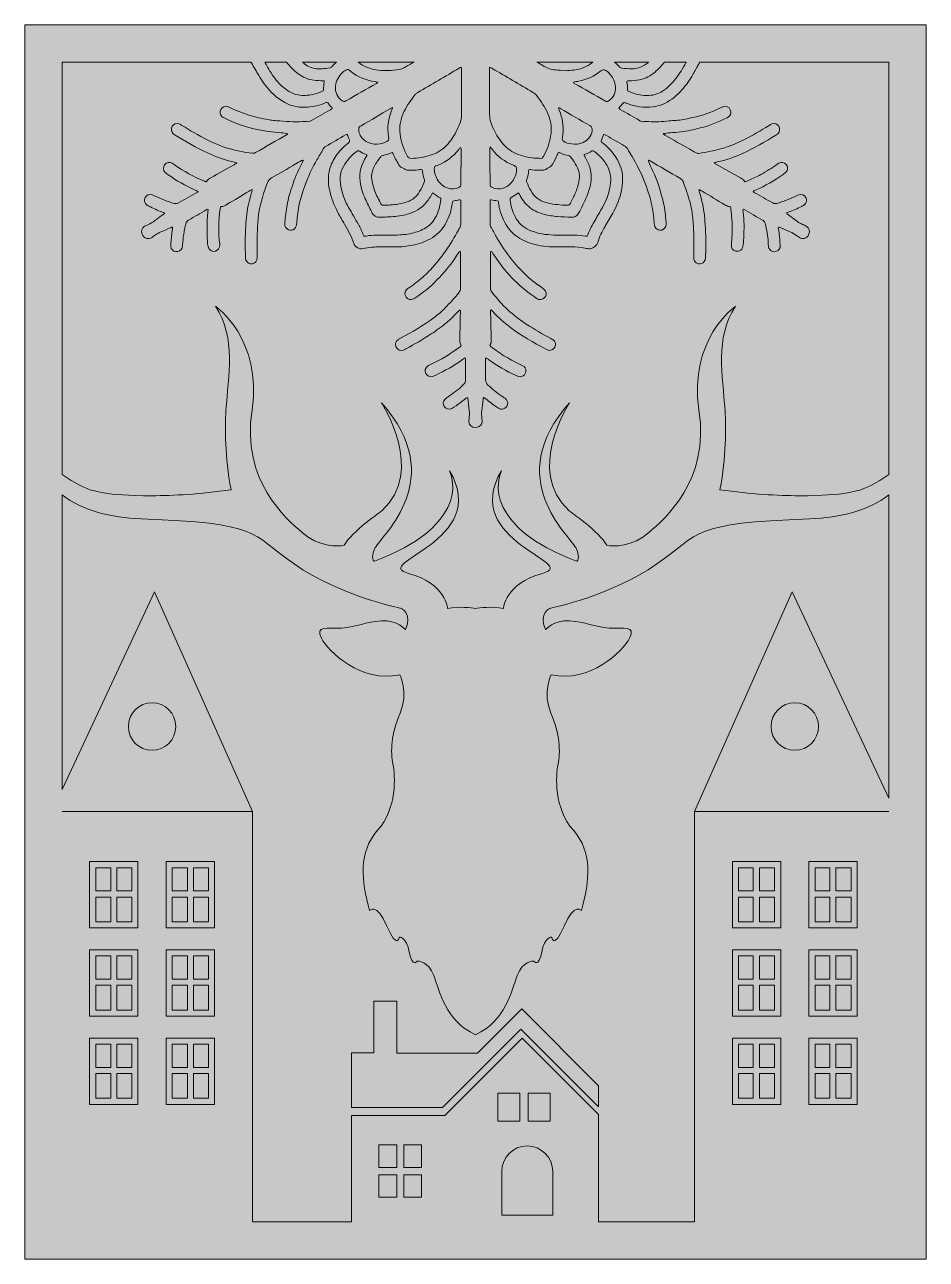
# Model space of a CAD drawing. Extents: x 414 to 2586, y -2987 to -13.
import ezdxf

# ---------------------------------------------------------------- set-up
doc = ezdxf.new("R2010")
doc.units = 0
doc.header["$MEASUREMENT"] = 0
doc.layers.add('Layer 1', color=7, linetype='Continuous')

# ---------------------------------------------------------------- blocks, each defined once
blk = doc.blocks.new('block 2')
at = {"layer": 'Layer 1', "true_color": 0x231f20}
h = blk.add_hatch(color=250, dxfattribs=at)
h.dxf.hatch_style = 2
h.paths.add_polyline_path([(2042.4, -12.9), (2009.5, -12.9), (1957.2, -12.9), (1919.7, -12.9), (1831.3, -12.9), (1786.1, -12.9), (1643.4, -12.9), (1356.6, -12.9), (1214.1, -12.9), (1168.8, -12.9), (1080.4, -12.9), (1043, -12.9), (990.7, -12.9), (957.5, -12.9), (413.6, -12.9), (413.6, -2987.1), (2586.4, -2987.1), (2586.4, -12.9)])
edge = h.paths.add_edge_path()
edge.add_spline(control_points=[(2007.9, -103.1), (2007.6, -103.7), (2007.2, -104.2), (2006.9, -104.8), (2003.2, -111.4), (1999.4, -118), (1995.5, -124.6), (1987.9, -137.1), (1978.9, -148.4), (1968.6, -158.7), (1963.2, -164.1), (1957.1, -168.7), (1950.7, -172.9), (1939, -180.4), (1926.3, -184), (1912.1, -183.4), (1897.4, -183.3), (1883.2, -179.5), (1869.6, -173.6), (1867.2, -172.6), (1865.9, -171.2), (1866.2, -168.5), (1866.6, -162.6), (1865.6, -156.8), (1864.8, -151), (1864.5, -148.6), (1865.2, -147.9), (1867.7, -147.9), (1870.5, -147.8), (1873.4, -147.9), (1876.1, -147.9), (1884.9, -147.9), (1893.3, -146.3), (1901.7, -144.1), (1914.7, -140.4), (1925.8, -133.5), (1935.7, -124.4), (1942.8, -117.9), (1949.5, -110.8), (1955.1, -103.1), (1955.1, -103.1), (2007.9, -103.1), (2007.9, -103.1)], knot_values=[0, 0, 0, 0, 1, 1, 1, 2, 2, 2, 3, 3, 3, 4, 4, 4, 5, 5, 5, 6, 6, 6, 7, 7, 7, 8, 8, 8, 9, 9, 9, 10, 10, 10, 11, 11, 11, 12, 12, 12, 13, 13, 13, 14, 14, 14, 14], degree=3, periodic=1)
edge = h.paths.add_edge_path()
edge.add_spline(control_points=[(1874.9, -119.4), (1867.5, -119.4), (1860.2, -118.2), (1852.9, -117.4), (1850.6, -117.1), (1848.4, -116.5), (1846.8, -114.5), (1843.3, -110.2), (1839.4, -106.4), (1835.1, -103.1), (1835.1, -103.1), (1916.9, -103.1), (1916.9, -103.1), (1905, -114.2), (1891.1, -119.4), (1874.9, -119.4)], knot_values=[0, 0, 0, 0, 1, 1, 1, 2, 2, 2, 3, 3, 3, 4, 4, 4, 5, 5, 5, 5], degree=3, periodic=1)
edge = h.paths.add_edge_path()
edge.add_spline(control_points=[(1465.2, -355.6), (1465.2, -355.6), (1464.8, -355.6), (1464.8, -355.6), (1464.8, -369.3), (1464.6, -383), (1464.8, -396.7), (1465, -400.9), (1463.3, -403.4), (1459.7, -405), (1451.2, -408.7), (1442.7, -409.8), (1433.8, -406.9), (1422.2, -403.2), (1413.4, -395.8), (1407.7, -384.9), (1405.7, -381.2), (1404, -377.1), (1402.6, -373.1), (1400.8, -368), (1400.2, -362.8), (1401.2, -357.3), (1401.5, -355.1), (1402.6, -353.7), (1404.8, -353), (1406.5, -352.4), (1408.1, -351.7), (1409.8, -351.1), (1429.8, -343.2), (1446.3, -330.4), (1459.7, -313.6), (1461, -312), (1461.8, -308.7), (1464.4, -309.6), (1466.1, -310.3), (1465.1, -313.3), (1465.1, -315.2), (1465.2, -328.7), (1465.2, -342.1), (1465.2, -355.6)], knot_values=[0, 0, 0, 0, 1, 1, 1, 2, 2, 2, 3, 3, 3, 4, 4, 4, 5, 5, 5, 6, 6, 6, 7, 7, 7, 8, 8, 8, 9, 9, 9, 10, 10, 10, 11, 11, 11, 12, 12, 12, 13, 13, 13, 13], degree=3, periodic=1)
edge = h.paths.add_edge_path()
edge.add_spline(control_points=[(1190.7, -121.2), (1192.2, -120.5), (1193.6, -120.6), (1194.9, -121.7), (1196.5, -123), (1198.1, -124.2), (1199.7, -125.5), (1216.6, -139), (1235.7, -147.1), (1257.2, -149.9), (1259.2, -150.2), (1261.2, -150.6), (1263.2, -151), (1263.6, -151.1), (1264, -151.5), (1264.5, -151.8), (1264.1, -153.2), (1262.8, -153.6), (1261.8, -154.3), (1237.1, -168.3), (1212.2, -182.3), (1187.6, -196.5), (1184.2, -198.5), (1181.5, -198.3), (1178.6, -196.1), (1166.4, -187.6), (1161.4, -175.7), (1162.6, -161.1), (1163.7, -147.8), (1170.6, -137.2), (1179.7, -127.9), (1182.7, -124.8), (1186.7, -122.8), (1190.7, -121.2)], knot_values=[0, 0, 0, 0, 1, 1, 1, 2, 2, 2, 3, 3, 3, 4, 4, 4, 5, 5, 5, 6, 6, 6, 7, 7, 7, 8, 8, 8, 9, 9, 9, 10, 10, 10, 11, 11, 11, 11], degree=3, periodic=1)
edge = h.paths.add_edge_path()
edge.add_spline(control_points=[(1297.8, -219.9), (1289.6, -240.1), (1287, -261), (1290.3, -282.6), (1291.6, -291.2), (1291.2, -292.6), (1283.3, -296.2), (1266.9, -303.7), (1244.3, -303.5), (1228.8, -288.2), (1221.7, -281.3), (1218.4, -272.7), (1218.6, -262.8), (1218.7, -260.8), (1219.3, -259.4), (1221, -258.3), (1222.1, -257.7), (1223.2, -257.1), (1224.3, -256.4), (1247.7, -242.7), (1271.1, -228.9), (1294.6, -215.2), (1296.1, -214.3), (1297.7, -213.5), (1299.6, -212.4), (1300.2, -216), (1298.6, -217.8), (1297.8, -219.9)], knot_values=[0, 0, 0, 0, 1, 1, 1, 2, 2, 2, 3, 3, 3, 4, 4, 4, 5, 5, 5, 6, 6, 6, 7, 7, 7, 8, 8, 8, 9, 9, 9, 9], degree=3, periodic=1)
edge = h.paths.add_edge_path()
edge.add_spline(control_points=[(1301.1, -322.7), (1303.2, -327.2), (1305.2, -331.9), (1307.6, -336.5), (1310, -341.2), (1312.7, -345.8), (1315.3, -350.4), (1317, -353.4), (1319.4, -355.8), (1322.6, -356.9), (1324.8, -357.7), (1326.6, -358.9), (1328.5, -360.3), (1331.4, -362.5), (1334.7, -363.5), (1338.4, -363.5), (1346.6, -363.5), (1354.7, -363.7), (1362.8, -362.5), (1363.8, -362.3), (1364.8, -362.2), (1365.8, -362.1), (1371.9, -361.8), (1371.7, -361.4), (1372.3, -367.4), (1372.9, -373.2), (1374, -379), (1376.3, -384.4), (1377.5, -387.2), (1377.3, -389.7), (1376.2, -392.5), (1373, -400.2), (1369.7, -407.9), (1365.3, -415.1), (1358.2, -426.8), (1348.3, -435.2), (1335.2, -439.7), (1325.4, -443.1), (1315.2, -445.3), (1304.8, -446.2), (1298.4, -446.7), (1292.1, -447.3), (1287.2, -447.7), (1271.1, -447.4), (1275.4, -450.5), (1268.3, -437), (1263, -427.1), (1258.3, -416.9), (1254.7, -406.3), (1252.4, -399.3), (1250.6, -392.2), (1249.8, -384.8), (1248.6, -374.1), (1251.2, -364.1), (1255.9, -354.6), (1260.1, -346.1), (1265.7, -338.5), (1271.6, -331.2), (1273.1, -329.3), (1274.9, -328.3), (1277.3, -327.8), (1284.4, -326.6), (1291.2, -324.6), (1297.5, -321.2), (1299.1, -320.3), (1300.2, -320.8), (1301.1, -322.7)], knot_values=[0, 0, 0, 0, 1, 1, 1, 2, 2, 2, 3, 3, 3, 4, 4, 4, 5, 5, 5, 6, 6, 6, 7, 7, 7, 8, 8, 8, 9, 9, 9, 10, 10, 10, 11, 11, 11, 12, 12, 12, 13, 13, 13, 14, 14, 14, 15, 15, 15, 16, 16, 16, 17, 17, 17, 18, 18, 18, 19, 19, 19, 20, 20, 20, 21, 21, 21, 22, 22, 22, 22], degree=3, periodic=1)
edge = h.paths.add_edge_path()
edge.add_spline(control_points=[(1220.2, -317.6), (1225.2, -321.1), (1230.9, -323.4), (1236.6, -325.5), (1238.6, -326.1), (1238.8, -327.2), (1237.8, -329), (1236.1, -331.9), (1234.3, -334.6), (1232.7, -337.5), (1221.9, -356.4), (1218.8, -376.6), (1223, -397.9), (1225.7, -411.5), (1230.4, -424.4), (1236.3, -436.8), (1241.1, -446.9), (1246.1, -457), (1251.3, -466.8), (1254.9, -473.7), (1261, -477.2), (1268.8, -476.9), (1281.2, -476.5), (1293.7, -475.9), (1306.1, -474.8), (1320.8, -473.4), (1335.2, -470.5), (1349, -464.9), (1366.4, -457.9), (1379.6, -446), (1389.4, -430.3), (1391.9, -426.4), (1394, -422.3), (1396.7, -417.6), (1402.8, -422.4), (1408.4, -426.8), (1414.8, -430), (1416.2, -430.7), (1416.9, -431.9), (1416.7, -433.7), (1414.9, -449.6), (1410.8, -464.6), (1402.8, -478.5), (1396.4, -489.7), (1387.8, -498.3), (1376.5, -504.4), (1365.7, -510.3), (1354.2, -513.9), (1342.1, -516.4), (1328.6, -519.1), (1314.9, -519.8), (1301.1, -519.8), (1287.7, -519.7), (1274.2, -519.7), (1260.7, -519.8), (1252.8, -519.9), (1245, -520.7), (1237.2, -522), (1236.2, -522.2), (1235.2, -522.3), (1234.2, -522.4), (1231.2, -522.6), (1230.7, -522.4), (1229.6, -519.5), (1226.1, -510.8), (1222.4, -502.2), (1217.7, -494), (1209.9, -480.3), (1202, -466.7), (1194.1, -453), (1186.4, -439.4), (1180.7, -425), (1177, -409.9), (1174.6, -400.2), (1173.6, -390.4), (1174.2, -380.4), (1174.7, -371), (1177.5, -362.5), (1181.9, -354.3), (1189.8, -339.7), (1200.7, -327.8), (1214.1, -318.1), (1216.1, -316.6), (1217.8, -315.9), (1220.2, -317.6)], knot_values=[0, 0, 0, 0, 1, 1, 1, 2, 2, 2, 3, 3, 3, 4, 4, 4, 5, 5, 5, 6, 6, 6, 7, 7, 7, 8, 8, 8, 9, 9, 9, 10, 10, 10, 11, 11, 11, 12, 12, 12, 13, 13, 13, 14, 14, 14, 15, 15, 15, 16, 16, 16, 17, 17, 17, 18, 18, 18, 19, 19, 19, 20, 20, 20, 21, 21, 21, 22, 22, 22, 23, 23, 23, 24, 24, 24, 25, 25, 25, 26, 26, 26, 27, 27, 27, 28, 28, 28, 28], degree=3, periodic=1)
edge = h.paths.add_edge_path()
edge.add_spline(control_points=[(1465, -243.8), (1459.3, -258.3), (1453.5, -272.6), (1444.7, -285.6), (1441.4, -290.4), (1437.9, -295.1), (1434.2, -299.6), (1423.8, -311.9), (1410.8, -320.5), (1395.6, -326), (1379.2, -331.9), (1362.3, -334.7), (1344.8, -335), (1340.7, -335.2), (1338.3, -333.7), (1336.4, -330.1), (1327.3, -313.5), (1320.8, -295.9), (1318.2, -277), (1315.6, -257.5), (1319.6, -239.2), (1328.1, -221.6), (1335.4, -206.5), (1345.2, -193.3), (1355.6, -180.4), (1357.1, -178.6), (1359, -177.4), (1361, -176.2), (1394.1, -156.7), (1427.2, -137.3), (1460.3, -118), (1462, -117), (1463.5, -115.3), (1465.9, -115.9), (1467.1, -117.8), (1466.5, -119.8), (1466.5, -121.8), (1466.4, -160), (1466.2, -198.2), (1466.1, -236.3), (1466, -238.9), (1465.9, -241.3), (1465, -243.8)], knot_values=[0, 0, 0, 0, 1, 1, 1, 2, 2, 2, 3, 3, 3, 4, 4, 4, 5, 5, 5, 6, 6, 6, 7, 7, 7, 8, 8, 8, 9, 9, 9, 10, 10, 10, 11, 11, 11, 12, 12, 12, 13, 13, 13, 14, 14, 14, 14], degree=3, periodic=1)
edge = h.paths.add_edge_path()
edge.add_spline(control_points=[(1533.4, -115.6), (1536.9, -115.7), (1538.7, -117.3), (1540.5, -118.5), (1573.2, -137.6), (1605.9, -156.7), (1638.5, -175.9), (1640.7, -177.2), (1642.8, -178.4), (1644.5, -180.5), (1654.8, -193.2), (1664.6, -206.1), (1671.6, -220.9), (1676.7, -231.8), (1680.6, -243), (1682.1, -255), (1683.3, -264), (1682.5, -272.8), (1681.1, -281.5), (1678.4, -298.3), (1672.4, -313.9), (1664.4, -328.7), (1663.8, -329.9), (1663, -330.9), (1662.4, -332), (1661.4, -334.1), (1659.8, -335), (1657.6, -334.9), (1652.5, -334.7), (1647.4, -334.9), (1642.4, -334.4), (1626.8, -333), (1611.8, -329.4), (1597.4, -323.2), (1584.1, -317.4), (1573.1, -308.6), (1564, -297.4), (1554.9, -286.2), (1547.8, -274), (1542.1, -260.9), (1534.1, -242.4), (1534.1, -242.5), (1534, -222.8), (1533.8, -189.9), (1533.5, -157.2), (1533.4, -124.3), (1533.4, -124.3), (1533.4, -115.6), (1533.4, -115.6)], knot_values=[0, 0, 0, 0, 1, 1, 1, 2, 2, 2, 3, 3, 3, 4, 4, 4, 5, 5, 5, 6, 6, 6, 7, 7, 7, 8, 8, 8, 9, 9, 9, 10, 10, 10, 11, 11, 11, 12, 12, 12, 13, 13, 13, 14, 14, 14, 15, 15, 15, 16, 16, 16, 16], degree=3, periodic=1)
edge = h.paths.add_edge_path()
edge.add_spline(control_points=[(1701.9, -219), (1701.1, -217.2), (1699.8, -215.5), (1700.5, -212.5), (1702.4, -213.6), (1704, -214.3), (1705.5, -215.2), (1728.7, -228.8), (1751.9, -242.7), (1775.3, -255.9), (1780.7, -259), (1782, -262.8), (1781.2, -268.3), (1779.1, -281.7), (1771.3, -290.7), (1759.3, -296.5), (1750.3, -300.8), (1740.8, -301.7), (1731, -300.3), (1724.2, -299.3), (1717.7, -297.6), (1712, -293.4), (1709.7, -291.6), (1708.5, -289.9), (1709.1, -287), (1709.7, -283.5), (1710.2, -280), (1710.5, -276.4), (1712.3, -256.6), (1709.6, -237.4), (1701.9, -219)], knot_values=[0, 0, 0, 0, 1, 1, 1, 2, 2, 2, 3, 3, 3, 4, 4, 4, 5, 5, 5, 6, 6, 6, 7, 7, 7, 8, 8, 8, 9, 9, 9, 10, 10, 10, 10], degree=3, periodic=1)
edge = h.paths.add_edge_path()
edge.add_spline(control_points=[(1702.1, -320.9), (1703.3, -321.4), (1704.4, -322), (1705.5, -322.5), (1709.9, -324.7), (1714.5, -326.1), (1719.2, -327.1), (1728, -329), (1725.4, -327.7), (1731, -334.4), (1735.6, -340.2), (1739.7, -346.3), (1743.2, -352.8), (1749.7, -364.9), (1752, -377.5), (1749.3, -391.1), (1747.4, -400.7), (1744.5, -409.9), (1740.5, -418.7), (1736.7, -427), (1732.5, -435.1), (1728.6, -443.4), (1727.1, -446.5), (1725.2, -448.2), (1721.6, -447.8), (1719.1, -447.5), (1716.5, -447.8), (1714.1, -447.8), (1699.2, -446.7), (1684.6, -445.5), (1670.3, -441.5), (1653.7, -436.9), (1641.3, -427.3), (1633, -412.2), (1629.4, -405.7), (1626.5, -399), (1623.8, -392.2), (1622.9, -390), (1622.4, -387.9), (1623.4, -385.5), (1626.1, -378.6), (1627.7, -371.4), (1628.1, -364), (1628.2, -362.4), (1629.2, -361.9), (1630.7, -362), (1632.4, -362), (1634.2, -362), (1636, -362.3), (1644.1, -363.5), (1652.2, -363.5), (1660.3, -363.5), (1664.8, -363.6), (1668.9, -362.6), (1672.4, -359.7), (1673.4, -358.9), (1674.4, -358), (1675.5, -357.6), (1680.6, -356.2), (1683.5, -352.5), (1686.1, -348.3), (1690.3, -341.3), (1693.8, -334), (1697.2, -326.6), (1697.9, -324.9), (1698.7, -323.3), (1699.5, -321.8), (1700.1, -320.7), (1701.1, -320.6), (1702.1, -320.9)], knot_values=[0, 0, 0, 0, 1, 1, 1, 2, 2, 2, 3, 3, 3, 4, 4, 4, 5, 5, 5, 6, 6, 6, 7, 7, 7, 8, 8, 8, 9, 9, 9, 10, 10, 10, 11, 11, 11, 12, 12, 12, 13, 13, 13, 14, 14, 14, 15, 15, 15, 16, 16, 16, 17, 17, 17, 18, 18, 18, 19, 19, 19, 20, 20, 20, 21, 21, 21, 22, 22, 22, 23, 23, 23, 23], degree=3, periodic=1)
edge = h.paths.add_edge_path()
edge.add_spline(control_points=[(1535.2, -307.3), (1537.5, -310.1), (1538.9, -311.5), (1540.1, -313.1), (1553.7, -330.6), (1570.6, -343.5), (1591.3, -351.5), (1599.4, -354.6), (1599.4, -354.8), (1599.2, -363.7), (1599.1, -366.5), (1598.7, -369.2), (1597.8, -371.9), (1594.4, -382.5), (1589.6, -392.1), (1580.7, -399.2), (1574.4, -404.2), (1567.4, -407.7), (1559.3, -408.4), (1552.4, -409), (1545.7, -407.7), (1539.4, -404.5), (1536.4, -403), (1535, -400.8), (1535.1, -397.3), (1535.2, -387.1), (1534.9, -376.9), (1534.9, -366.7), (1534.8, -348.7), (1534.8, -330.7), (1534.8, -312.6), (1534.8, -311.4), (1535, -310.2), (1535.2, -307.3)], knot_values=[0, 0, 0, 0, 1, 1, 1, 2, 2, 2, 3, 3, 3, 4, 4, 4, 5, 5, 5, 6, 6, 6, 7, 7, 7, 8, 8, 8, 9, 9, 9, 10, 10, 10, 11, 11, 11, 11], degree=3, periodic=1)
edge = h.paths.add_edge_path()
edge.add_spline(control_points=[(1586.1, -429.4), (1591.9, -426.6), (1597, -422.8), (1601.8, -418.7), (1602.2, -418.4), (1602.7, -418.4), (1603.3, -418.2), (1605.5, -420.1), (1606.3, -422.9), (1607.7, -425.3), (1613.9, -436.6), (1621.9, -446.3), (1632.1, -454.2), (1642.2, -461.9), (1653.7, -466.5), (1665.8, -469.8), (1676.1, -472.6), (1686.7, -474.2), (1697.3, -475), (1708.5, -475.8), (1719.7, -476.4), (1730.8, -476.9), (1738.6, -477.3), (1745, -474), (1748.5, -467.2), (1755.4, -453.8), (1762.5, -440.7), (1768.2, -426.7), (1773.3, -414.2), (1777.1, -401.3), (1778.6, -387.8), (1779.8, -377.1), (1778.4, -366.5), (1775.4, -356.1), (1772.7, -347.1), (1768.4, -338.7), (1763.4, -330.7), (1762.8, -329.9), (1762.3, -329), (1761.8, -328.1), (1761.2, -326.9), (1761.9, -326), (1762.8, -325.7), (1769.1, -323.6), (1775.1, -320.7), (1780.7, -317.1), (1782.2, -316.2), (1783.4, -316.4), (1784.9, -317.4), (1791.3, -322), (1797.3, -327), (1802.7, -332.8), (1809, -339.5), (1814.3, -347), (1818.6, -355.1), (1824.8, -366.9), (1826.9, -379.4), (1825.7, -392.8), (1823.8, -414.5), (1816.1, -434.2), (1805.8, -453.1), (1800.1, -463.3), (1794.2, -473.4), (1788.2, -483.5), (1781.5, -494.9), (1775.4, -506.6), (1770.7, -519), (1769.5, -522.2), (1768.7, -523), (1765, -522.3), (1747.6, -519.3), (1730.1, -519.5), (1712.5, -519.7), (1701.8, -519.7), (1691.1, -520), (1680.5, -519.2), (1662.9, -518.1), (1645.8, -514.8), (1629.5, -507.5), (1614.3, -500.6), (1603, -490), (1595.3, -475.1), (1588.8, -462.4), (1585.1, -449.1), (1583.6, -435.1), (1583.3, -432.6), (1583.7, -430.6), (1586.1, -429.4)], knot_values=[0, 0, 0, 0, 1, 1, 1, 2, 2, 2, 3, 3, 3, 4, 4, 4, 5, 5, 5, 6, 6, 6, 7, 7, 7, 8, 8, 8, 9, 9, 9, 10, 10, 10, 11, 11, 11, 12, 12, 12, 13, 13, 13, 14, 14, 14, 15, 15, 15, 16, 16, 16, 17, 17, 17, 18, 18, 18, 19, 19, 19, 20, 20, 20, 21, 21, 21, 22, 22, 22, 23, 23, 23, 24, 24, 24, 25, 25, 25, 26, 26, 26, 27, 27, 27, 28, 28, 28, 29, 29, 29, 29], degree=3, periodic=1)
edge = h.paths.add_edge_path()
edge.add_spline(control_points=[(1738.1, -154.2), (1737.3, -153.7), (1736.5, -153), (1735, -151.9), (1740.2, -149.8), (1744.9, -150), (1749.4, -149.1), (1768.8, -145), (1786.7, -137.3), (1801.8, -124.2), (1806.1, -120.4), (1809.5, -120.6), (1813.9, -123.3), (1817.3, -125.4), (1820.6, -127.8), (1823.2, -130.9), (1829.9, -138.8), (1835.4, -147.2), (1836.9, -157.7), (1839, -171.7), (1835.9, -183.9), (1824.9, -193.5), (1823.5, -194.7), (1822, -195.6), (1820.6, -196.7), (1818.1, -198.5), (1815.8, -198.4), (1812.9, -196.8), (1788, -182.5), (1763.1, -168.3), (1738.1, -154.2)], knot_values=[0, 0, 0, 0, 1, 1, 1, 2, 2, 2, 3, 3, 3, 4, 4, 4, 5, 5, 5, 6, 6, 6, 7, 7, 7, 8, 8, 8, 9, 9, 9, 10, 10, 10, 10], degree=3, periodic=1)
edge = h.paths.add_edge_path()
edge.add_spline(control_points=[(1782.8, -103.1), (1782.4, -103.4), (1781.9, -103.8), (1781.5, -104.1), (1768.5, -114.2), (1753.7, -119.9), (1737.5, -122.1), (1730.5, -123.1), (1723.3, -123.3), (1715.7, -124), (1708.4, -123.3), (1700.5, -122.2), (1692.7, -121.8), (1681.4, -121.3), (1671.7, -116.7), (1662.1, -111.2), (1657.4, -108.5), (1652.7, -105.8), (1648.1, -103.1), (1648.1, -103.1), (1782.8, -103.1), (1782.8, -103.1)], knot_values=[0, 0, 0, 0, 1, 1, 1, 2, 2, 2, 3, 3, 3, 4, 4, 4, 5, 5, 5, 6, 6, 6, 7, 7, 7, 7], degree=3, periodic=1)
edge = h.paths.add_edge_path()
edge.add_spline(control_points=[(1351.9, -103.1), (1344, -107.5), (1336.2, -112), (1328.3, -116.5), (1324.5, -118.7), (1320.5, -120.1), (1316.2, -120.6), (1307.6, -121.6), (1299, -123.1), (1290.4, -123.4), (1274, -124.2), (1257.9, -122.7), (1242.3, -117.2), (1233, -114), (1224.9, -109), (1217.2, -103.1), (1217.2, -103.1), (1351.9, -103.1), (1351.9, -103.1)], knot_values=[0, 0, 0, 0, 1, 1, 1, 2, 2, 2, 3, 3, 3, 4, 4, 4, 5, 5, 5, 6, 6, 6, 6], degree=3, periodic=1)
edge = h.paths.add_edge_path()
edge.add_spline(control_points=[(1164.9, -103.1), (1161, -106), (1157.4, -109.5), (1154.3, -113.4), (1152.8, -115.3), (1151.1, -116.7), (1148.7, -117.1), (1136.6, -118.7), (1124.6, -120.5), (1112.3, -118.2), (1102, -116.2), (1093.1, -111.8), (1085.3, -104.9), (1084.7, -104.3), (1083.9, -103.7), (1083.3, -103.1), (1083.3, -103.1), (1164.9, -103.1), (1164.9, -103.1)], knot_values=[0, 0, 0, 0, 1, 1, 1, 2, 2, 2, 3, 3, 3, 4, 4, 4, 5, 5, 5, 6, 6, 6, 6], degree=3, periodic=1)
edge = h.paths.add_edge_path()
edge.add_spline(control_points=[(1044.9, -103.1), (1052.9, -113.5), (1061.8, -123), (1072.3, -131), (1083.7, -139.7), (1096.6, -144.5), (1110.6, -146.8), (1118, -147.9), (1125.4, -147.8), (1132.7, -147.8), (1134.9, -147.9), (1135.5, -148.5), (1135.3, -150.5), (1134.6, -156.8), (1133.4, -163.1), (1133.9, -169.5), (1134.1, -171.7), (1132.6, -172.6), (1130.9, -173.3), (1123.4, -176.6), (1115.9, -179.5), (1107.8, -181.1), (1096.1, -183.4), (1084.3, -184.5), (1072.3, -182.2), (1064.4, -180.7), (1057.2, -177.6), (1050.5, -173.5), (1040.1, -167.3), (1031.3, -159.3), (1023.4, -150.3), (1014, -139.5), (1006, -127.7), (999, -115.3), (996.7, -111.2), (994.4, -107.1), (992.1, -103.1), (992.1, -103.1), (1044.9, -103.1), (1044.9, -103.1)], knot_values=[0, 0, 0, 0, 1, 1, 1, 2, 2, 2, 3, 3, 3, 4, 4, 4, 5, 5, 5, 6, 6, 6, 7, 7, 7, 8, 8, 8, 9, 9, 9, 10, 10, 10, 11, 11, 11, 12, 12, 12, 13, 13, 13, 13], degree=3, periodic=1)
edge = h.paths.add_edge_path()
edge.add_spline(control_points=[(503.7, -103.1), (503.7, -103.1), (959.2, -103.1), (959.2, -103.1), (959.6, -103.6), (959.9, -104.2), (960.2, -104.8), (966, -115), (971.8, -125.2), (977.6, -135.3), (985.8, -149.5), (995.6, -162.4), (1006.8, -174.4), (1014.8, -183), (1023.9, -190.4), (1033.8, -196.7), (1050.7, -207.7), (1069.4, -212.7), (1089.5, -211.9), (1104.8, -211.3), (1119.8, -208.6), (1134.1, -202.9), (1136.7, -201.9), (1139.4, -200.2), (1142, -200.3), (1145.3, -200.4), (1146.2, -204.3), (1148, -206.6), (1150.3, -209.2), (1153.4, -211.2), (1154.9, -214.8), (1153.2, -215.8), (1151.7, -216.9), (1150.2, -217.7), (1134.9, -226.4), (1119.7, -235.1), (1104.5, -243.9), (1101.1, -245.9), (1097.8, -247), (1093.7, -246.4), (1090.5, -245.8), (1087.1, -246.3), (1083.8, -246.4), (1062.7, -247.7), (1041.6, -245.7), (1020.6, -244.1), (1015.8, -243.7), (1010.9, -243.6), (1006.2, -242.7), (990.7, -239.6), (975.1, -237.1), (960, -232.7), (942.6, -227.8), (925.9, -220.9), (909.6, -213.2), (907.3, -212.1), (905, -210.9), (902.6, -210.1), (896.3, -208.1), (889.5, -211), (886.3, -216.8), (882.9, -223), (884.3, -230.4), (889.7, -234.7), (891.1, -235.8), (892.8, -236.6), (894.3, -237.4), (927.7, -254.4), (963.2, -264.7), (1000.2, -270.3), (1010.7, -271.9), (1021.4, -272.5), (1032, -273.4), (1037.2, -273.9), (1042.4, -274.2), (1047.9, -275.5), (1046.9, -276.5), (1046.4, -277.1), (1045.8, -277.5), (1020.4, -292), (995, -306.5), (969.7, -321.1), (967.1, -322.6), (964.6, -323), (961.7, -322.7), (951.8, -321.8), (942.1, -319.7), (932.4, -317.9), (904.7, -312.5), (878.6, -302.9), (853.6, -290.1), (832.7, -279.4), (812.4, -268), (792.5, -255.5), (790.4, -254.2), (788.1, -253), (785.8, -251.9), (780, -249.1), (772.3, -252.6), (769.3, -257.7), (765.6, -263.7), (766.5, -271), (771.7, -275.7), (773, -276.9), (774.6, -277.9), (776.1, -278.8), (801.3, -294.6), (827.2, -309.3), (854.1, -321.9), (873.1, -330.8), (892.5, -338.1), (913, -342.6), (917, -343.4), (921, -343.8), (924.8, -345.9), (923.4, -348.2), (920.8, -348.9), (918.7, -350.1), (899.8, -360.7), (880.9, -371.2), (862, -381.6), (858.2, -383.8), (854.4, -385.8), (852.3, -389.9), (851.5, -391.3), (850.3, -391.4), (849, -391), (848.3, -390.7), (847.6, -390.4), (846.9, -390.1), (821.1, -379.6), (797, -365.9), (774.2, -350), (772.6, -348.8), (770.9, -347.6), (769.2, -346.6), (762.8, -343), (754.9, -344.6), (750.7, -350.2), (746.9, -355.2), (746.5, -364.4), (752.8, -369.5), (755.1, -371.2), (757.3, -372.9), (759.6, -374.5), (779.8, -388.4), (800.7, -400.9), (823.1, -410.7), (825.8, -411.9), (828.5, -413.2), (831.7, -414.6), (830.3, -415.7), (829.6, -416.4), (828.8, -416.9), (813.4, -425.5), (798.1, -434), (782.8, -442.7), (780, -444.3), (777.4, -444.3), (774.2, -443.4), (758.1, -439.4), (742.9, -433), (728, -425.8), (725.7, -424.7), (723.4, -423.4), (721.1, -422.6), (714.2, -420.1), (706.9, -423.1), (703.7, -429.5), (700.6, -435.7), (702.4, -443.3), (708, -447.3), (709.4, -448.3), (711.1, -449.1), (712.7, -449.9), (723.3, -455.3), (734.2, -460.2), (745.4, -464.3), (747.3, -465), (749, -465.7), (751.4, -466.8), (748.8, -468.7), (746.8, -470.3), (744.7, -471.8), (739, -476), (733.2, -480.1), (727.6, -484.6), (722.4, -488.6), (716.9, -492.3), (710.7, -494.8), (707.9, -495.9), (705, -497.1), (702.4, -498.6), (695.4, -502.7), (693.1, -510.5), (696.6, -517.8), (697.2, -518.9), (697.8, -520), (698.5, -521.1), (703.4, -528.6), (711.4, -530.5), (719, -526), (722.5, -523.9), (725.8, -521.4), (729, -518.9), (731.9, -516.8), (735, -515.1), (738.2, -513.6), (747.4, -509.8), (756.4, -505.8), (765.6, -501.9), (766.9, -501.3), (768.2, -500.5), (769.7, -501), (770.6, -503.8), (769.7, -506.6), (769.2, -509.2), (767.3, -520.2), (766.5, -531.4), (765.6, -542.5), (765.5, -544.1), (765.5, -545.6), (765.6, -547.1), (766.3, -553.8), (771.2, -558.7), (778, -559.6), (784.6, -560.5), (790.5, -557), (793.1, -550.6), (794, -548.1), (794, -545.6), (794.2, -543), (795.2, -526), (797.4, -509.1), (801.8, -492.7), (802.9, -488.8), (804.8, -486), (808.4, -483.9), (822.8, -475.7), (836.8, -467.1), (851.1, -458.6), (852.3, -457.9), (853.4, -456.5), (855.6, -457.8), (855.3, -460.6), (855.1, -463.6), (854.9, -466.6), (854.6, -469.4), (854.1, -472.2), (853.9, -475), (852.6, -494.5), (852.9, -514.1), (854, -533.7), (854.2, -538.2), (854.7, -542.9), (855.5, -547.3), (856.6, -553.9), (862.3, -558.6), (868.9, -558.9), (875.4, -559.2), (881.2, -554.9), (883, -548.4), (883.6, -546.2), (883.8, -543.9), (883.5, -541.6), (880.2, -513.2), (880.9, -484.8), (884.5, -456.4), (884.7, -455.2), (885, -453.9), (885.3, -452.6), (885.5, -451.6), (886.2, -450.8), (887.4, -450.8), (892.8, -451.2), (897.1, -448.2), (901.4, -445.6), (919.1, -435), (936.7, -424.4), (954.3, -413.8), (956.6, -412.4), (958.9, -410.7), (961.8, -409.9), (962.2, -412.9), (960.8, -415.2), (960.2, -417.5), (958, -425.6), (955.4, -433.6), (953.5, -441.8), (949.2, -460.4), (947.3, -479.4), (946.2, -498.4), (944.7, -523.1), (945, -547.8), (945.5, -572.4), (945.6, -575), (945.8, -577.5), (946.8, -579.9), (949.2, -586.3), (956.1, -590.1), (962.8, -588.7), (969.6, -587.2), (974.1, -581.8), (974.2, -574.5), (974.3, -568.4), (974.1, -562.3), (973.9, -556.1), (972.9, -531), (974.1, -505.8), (976.1, -480.7), (976.5, -475.7), (977.1, -470.6), (978, -465.6), (982.1, -440.7), (989.7, -416.7), (998.8, -393.2), (1000.8, -388.2), (1003.6, -384.8), (1008.4, -382.1), (1027.6, -371.2), (1046.7, -359.9), (1065.8, -348.8), (1070.8, -345.9), (1076, -343), (1081, -340), (1082.4, -339.3), (1083.7, -338.8), (1085.1, -340), (1084.6, -340.7), (1083.9, -341.4), (1083.5, -342.1), (1075.4, -359.9), (1066.1, -377.2), (1060.2, -396), (1056.5, -407.7), (1052.3, -419.1), (1049.4, -431), (1046, -445.1), (1043.8, -459.4), (1042.1, -473.8), (1041.3, -480.3), (1040.5, -487), (1040.4, -493.6), (1040.4, -504), (1050.6, -510.9), (1060.2, -506.9), (1065.9, -504.4), (1068.5, -499.7), (1069, -493.6), (1069.5, -488.6), (1069.9, -483.5), (1070.4, -478.4), (1072.7, -447.9), (1081.2, -418.9), (1092.5, -390.8), (1099.7, -372.9), (1108.1, -355.3), (1117.8, -338.6), (1122.9, -329.8), (1128.3, -321.2), (1133.2, -312.3), (1134.6, -309.6), (1136.2, -307.8), (1138.8, -306.3), (1154.8, -297), (1170.9, -287.6), (1186.9, -278.3), (1188.1, -277.6), (1189.3, -276.3), (1191.1, -277.2), (1192.4, -281), (1193.7, -284.9), (1195.2, -288.6), (1197.6, -294.6), (1197.7, -294.6), (1192.8, -298.4), (1182, -307), (1172.3, -316.7), (1164.5, -328.2), (1157.5, -338.5), (1151.6, -349.5), (1148.4, -361.7), (1144.2, -377.8), (1144.7, -394), (1147.9, -410.1), (1151.6, -429.5), (1158.7, -447.7), (1168.1, -465), (1173.4, -474.6), (1178.9, -484), (1184.5, -493.4), (1193.3, -508.1), (1200.9, -523.3), (1206.5, -539.5), (1209.5, -548.6), (1219.6, -554.3), (1228.9, -552.4), (1243.4, -549.4), (1258, -548), (1272.8, -548.3), (1282.7, -548.5), (1292.7, -548.2), (1302.6, -548.3), (1316.2, -548.6), (1329.6, -547.5), (1342.9, -545.2), (1358, -542.6), (1372.6, -538.4), (1386.3, -531.4), (1401.4, -523.9), (1414.1, -513.6), (1423.4, -499.3), (1432, -486.2), (1438.3, -472.2), (1441.7, -456.8), (1442.9, -451.7), (1443.7, -446.4), (1444.6, -441.1), (1445.3, -437.3), (1445.2, -437.1), (1448.7, -436.9), (1452.6, -436.8), (1456.2, -435.7), (1460, -435.1), (1461.3, -434.9), (1462.7, -433.6), (1464.6, -435.4), (1464.6, -435.4), (1464.6, -441.9), (1464.6, -441.9), (1464.6, -457.9), (1464.5, -473.9), (1464.7, -490), (1464.7, -495.1), (1464.5, -500.1), (1460.7, -504.1), (1459.9, -505), (1459.5, -506.4), (1458.9, -507.5), (1440.2, -542.1), (1418.4, -574.5), (1391.3, -603.2), (1386.7, -608), (1382.3, -612.9), (1377.3, -617.3), (1365.7, -627.6), (1353.6, -637.3), (1340.7, -646), (1338.4, -647.6), (1336, -649.1), (1334, -651.1), (1329, -655.9), (1328.5, -663.7), (1332.6, -669.2), (1336.8, -674.9), (1343.8, -676.7), (1350.3, -673.6), (1351.4, -673.1), (1352.5, -672.4), (1353.5, -671.7), (1372.7, -658.7), (1391.2, -644.7), (1407.2, -627.9), (1422.7, -611.6), (1437.7, -595), (1449.9, -576.1), (1453.2, -570.9), (1456.8, -566), (1460.4, -561.1), (1461, -560.1), (1461.5, -558.7), (1463, -558.8), (1464.5, -559.9), (1464, -561.6), (1464, -563), (1463.9, -591.3), (1463.8, -619.5), (1463.8, -647.8), (1463.8, -651.6), (1462.5, -654.5), (1460.3, -657.5), (1449.9, -671.1), (1438.3, -683.6), (1426.4, -695.7), (1418.3, -703.9), (1409.6, -711.4), (1400.4, -718.2), (1374.7, -737.1), (1347.4, -753.3), (1319.4, -768.4), (1317.3, -769.4), (1315.3, -770.4), (1313.3, -771.7), (1307.2, -776), (1305.4, -783.6), (1308.7, -789.9), (1312.1, -796.3), (1319.4, -799.1), (1326.3, -796.6), (1328.4, -795.8), (1330.5, -794.7), (1332.5, -793.6), (1353.1, -782.6), (1373.4, -770.9), (1393, -758), (1405.7, -749.6), (1418.2, -740.9), (1430, -731), (1439.9, -722.7), (1449.1, -713.5), (1457.9, -704), (1459.2, -702.7), (1460.4, -701.4), (1461.8, -700.3), (1462.3, -699.9), (1463.3, -700.2), (1463.4, -701.2), (1463.5, -703.2), (1463.6, -705.2), (1463.5, -707.3), (1463.1, -727.6), (1462.7, -748), (1462.4, -768.4), (1462.1, -778.2), (1462.1, -778.2), (1465.3, -786.1), (1464.8, -786.7), (1464.4, -787.3), (1463.8, -787.8), (1441, -805.5), (1416.4, -820.3), (1390.2, -832.4), (1388.1, -833.3), (1386, -834.2), (1384.2, -835.6), (1378.6, -839.7), (1376.9, -847.2), (1380.1, -853.3), (1383.3, -859.4), (1390.2, -862.3), (1396.9, -860.2), (1399.1, -859.5), (1401.2, -858.6), (1403.2, -857.6), (1426.3, -846.8), (1448.5, -834.5), (1469, -819.3), (1470.5, -818.2), (1471.9, -817.2), (1473.4, -816.1), (1475.1, -815), (1476.3, -815.7), (1476.3, -817.7), (1476.3, -827.9), (1476.1, -838.1), (1476, -848.2), (1475.8, -855.9), (1475.6, -863.5), (1475.5, -871.1), (1475.5, -873.9), (1474.8, -876.1), (1472.8, -877.9), (1471.3, -879.3), (1469.9, -880.8), (1468.4, -882.3), (1457.8, -892.6), (1446, -901.4), (1433.8, -909.7), (1431.5, -911.3), (1429.1, -912.7), (1427, -914.7), (1421.7, -919.5), (1420.8, -926.8), (1424.7, -932.6), (1428.8, -938.7), (1436.2, -940.8), (1442.9, -937.6), (1444.7, -936.7), (1446.4, -935.6), (1448.1, -934.4), (1454.7, -929.7), (1461.3, -925), (1467.9, -920.2), (1471.6, -917.4), (1475.1, -914.4), (1478.7, -911.6), (1479.9, -910.6), (1481.1, -911.2), (1481.3, -912.8), (1482.4, -922.7), (1483.5, -932.5), (1484.7, -942.4), (1485.4, -947.4), (1485.7, -952.4), (1484.9, -957.5), (1484.3, -961), (1484.3, -964.6), (1484.2, -968.2), (1484.1, -970.8), (1484.5, -973.2), (1485.8, -975.6), (1489.2, -981.6), (1497.1, -984.7), (1504.3, -982.8), (1511.3, -981.1), (1515.8, -975.7), (1516.1, -968.7), (1516.2, -966.6), (1515.8, -964.6), (1515.6, -962.6), (1514.9, -956), (1514.2, -949.4), (1515.2, -942.7), (1516.5, -933.7), (1517.8, -924.6), (1518.3, -915.5), (1518.5, -914), (1518.5, -912.4), (1519.8, -911.3), (1521.6, -911), (1522.5, -912.5), (1523.6, -913.4), (1532.6, -920.9), (1542, -927.8), (1551.8, -934.3), (1553.9, -935.7), (1556.1, -936.9), (1558.4, -938.1), (1561.3, -939.5), (1564.3, -939.6), (1567.3, -938.6), (1572.8, -936.7), (1576.4, -933), (1577.4, -927.2), (1578.4, -921.8), (1576.3, -917.2), (1572.1, -913.8), (1570.2, -912.1), (1567.9, -910.8), (1565.8, -909.4), (1553.1, -900.9), (1541.1, -891.5), (1530.1, -880.9), (1526.2, -877.1), (1524.1, -873.3), (1524.2, -867.6), (1524.4, -851.8), (1524, -836), (1523.9, -820.3), (1523.9, -819.3), (1523.9, -818.2), (1524, -817.2), (1524.2, -816.1), (1525.3, -815.4), (1526.2, -816), (1528.1, -817.3), (1530, -818.5), (1531.8, -819.9), (1552.4, -835), (1574.7, -847.3), (1597.7, -858.1), (1599.8, -859.1), (1602, -859.9), (1604.1, -860.6), (1609.6, -862.1), (1614.3, -860.1), (1617.9, -856.1), (1621.4, -852.3), (1622.6, -847.8), (1620.9, -842.7), (1619.4, -837.6), (1615.7, -834.8), (1611, -832.8), (1597.9, -827.2), (1585.6, -820.1), (1573.2, -813.1), (1560.4, -805.7), (1548.6, -796.9), (1536.7, -788.1), (1535, -786.9), (1534.3, -785.7), (1535.5, -783.6), (1537.6, -780.3), (1537.9, -776.5), (1537.8, -772.6), (1537.6, -767.7), (1537.6, -762.9), (1537.5, -758.1), (1537.2, -740), (1536.7, -721.9), (1536.4, -703.9), (1536.4, -702.5), (1535.8, -700.8), (1537.3, -699.8), (1537.6, -699.8), (1537.9, -699.8), (1538, -699.9), (1539.6, -701.5), (1541.3, -703.1), (1542.9, -704.8), (1555.4, -718.5), (1569.1, -731.1), (1584.1, -742.1), (1611.1, -761.9), (1639.7, -778.8), (1669.2, -794.4), (1670.5, -795.2), (1671.9, -795.9), (1673.3, -796.4), (1680.5, -799.2), (1688.2, -796.3), (1691.5, -789.6), (1694.6, -783.3), (1692.5, -775.6), (1686.4, -771.5), (1684.9, -770.5), (1683.3, -769.7), (1681.7, -768.9), (1661.5, -758.2), (1641.9, -746.4), (1622.5, -734.2), (1590.2, -713.9), (1563.4, -687.8), (1540, -657.8), (1537.6, -654.7), (1536.2, -651.7), (1536.2, -647.5), (1536.4, -619.4), (1536.2, -591.5), (1536.2, -563.5), (1536.2, -561.9), (1535.4, -559.9), (1537.4, -558.7), (1539.5, -560), (1540.3, -562.2), (1541.7, -564), (1552.5, -579), (1562.6, -594.6), (1575, -608.6), (1590.8, -626.3), (1607.4, -643.1), (1626.4, -657.3), (1633, -662.2), (1639.6, -666.9), (1646.3, -671.6), (1648.6, -673.2), (1651, -674.6), (1653.8, -675), (1659.6, -675.9), (1665.7, -672.8), (1668.6, -667.5), (1671.4, -662.1), (1670.7, -655.7), (1666.2, -651.4), (1663.5, -648.7), (1660.3, -646.6), (1657.1, -644.5), (1629.3, -625.9), (1605.9, -602.6), (1585.5, -576.3), (1573.2, -560.5), (1561.7, -543.9), (1551.8, -526.4), (1547.2, -518.5), (1543, -510.3), (1538.2, -502.5), (1536.4, -499.5), (1535.5, -496.7), (1535.5, -493.3), (1535.5, -475.5), (1535.4, -457.7), (1535.4, -439.8), (1535.4, -438.6), (1535.4, -437.3), (1535.6, -436), (1535.8, -435), (1536.5, -434.2), (1537.8, -434.5), (1542.7, -435.7), (1547.7, -436.9), (1552.8, -437.1), (1554.3, -437.1), (1554.9, -438.2), (1555.2, -439.6), (1555.5, -441.6), (1556, -443.6), (1556.2, -445.6), (1558.5, -463.3), (1564.7, -479.6), (1573.8, -494.8), (1580.1, -505.4), (1588, -514.7), (1598, -521.9), (1609.9, -530.5), (1623.1, -536.6), (1637.1, -540.6), (1655, -545.7), (1673.4, -548.4), (1692.1, -548.3), (1702.5, -548.3), (1712.9, -548.3), (1723.4, -548.3), (1734, -548.3), (1744.7, -548), (1755.4, -549.8), (1760.6, -550.7), (1765.9, -551.5), (1771.1, -552.4), (1773.9, -552.9), (1776.7, -553.3), (1779.4, -552.2), (1786.4, -549.4), (1792.2, -545.5), (1794.6, -537.4), (1798.5, -523.9), (1805, -511.5), (1812.1, -499.4), (1818.4, -488.6), (1824.7, -477.9), (1830.8, -467.1), (1838.8, -453.1), (1844.8, -438.2), (1849.3, -422.8), (1852.1, -413), (1853.8, -402.9), (1854.3, -392.8), (1855.3, -376.2), (1853, -360.3), (1845.5, -345.3), (1836.6, -327.2), (1824.2, -311.9), (1808.4, -299.4), (1806.8, -298.1), (1805.2, -296.9), (1803.6, -295.6), (1802.9, -294.8), (1802.6, -293.9), (1803, -292.8), (1805.1, -287.5), (1807.2, -282.1), (1809.5, -276.4), (1811.7, -277.6), (1813.7, -278.7), (1815.7, -279.8), (1830, -288.1), (1844.2, -296.5), (1858.6, -304.7), (1862.7, -307), (1866.2, -309.5), (1867.8, -314.2), (1868.4, -315.8), (1869.7, -317.2), (1870.6, -318.8), (1888.9, -348.8), (1904.5, -380.1), (1915.7, -413.6), (1924.2, -438.9), (1929, -464.7), (1930.7, -491.2), (1930.9, -493.8), (1931.3, -496.3), (1932.2, -498.7), (1934.6, -505.6), (1941.5, -509.3), (1948.7, -507.5), (1955.4, -505.8), (1959.6, -500.7), (1959.5, -493.7), (1959.3, -487.9), (1958.7, -482), (1958.1, -476.2), (1956.6, -461.5), (1954.7, -446.9), (1950.9, -432.6), (1944.9, -409.7), (1937.9, -387.1), (1927.5, -365.7), (1923.7, -358), (1920.2, -350.1), (1916.7, -342.2), (1916.2, -341.2), (1914.8, -340.2), (1916.7, -338.9), (1917.5, -339.3), (1918.4, -339.7), (1919.3, -340.2), (1944.1, -354.6), (1969, -369.1), (1993.9, -383.4), (1997, -385.2), (1998.8, -387.5), (2000.1, -390.7), (2006.6, -406.2), (2011.6, -422.3), (2016.3, -438.4), (2019.1, -448.2), (2020.9, -458.2), (2022.4, -468.3), (2024.2, -481.1), (2024.9, -494), (2025.6, -507), (2026.9, -527.4), (2026.5, -547.7), (2026.2, -568), (2026.2, -570.3), (2025.7, -572.6), (2025.8, -574.9), (2026.3, -584.9), (2035.3, -591.2), (2044.5, -588.2), (2050.3, -586.3), (2053.9, -581.8), (2054.3, -575), (2054.7, -565.3), (2055.1, -555.7), (2055.2, -546), (2055.3, -523.6), (2054.3, -501.3), (2052.4, -478.9), (2052, -473.6), (2051.5, -468.3), (2050.6, -463), (2048.1, -448.2), (2045.1, -433.5), (2040.4, -419.2), (2039.8, -417.3), (2039.2, -415.4), (2038.7, -413.4), (2038.4, -412.3), (2037.3, -411.2), (2039, -409.9), (2041.4, -411.3), (2043.8, -412.7), (2046.2, -414), (2064.5, -425), (2082.8, -436), (2101.1, -447), (2104.4, -449), (2107.7, -450.8), (2111.8, -450.8), (2114.5, -450.8), (2114.8, -451.2), (2115.1, -453.9), (2115.9, -461), (2116.6, -468.1), (2117.3, -475.2), (2119.3, -494.2), (2118.8, -513.3), (2117.4, -532.3), (2117.1, -536.9), (2116.5, -541.5), (2116.7, -546), (2117.3, -555.7), (2127.3, -561.6), (2136.2, -557.6), (2140.7, -555.7), (2143.6, -552.4), (2144.5, -547.4), (2145.8, -540.6), (2145.9, -533.8), (2146.3, -526.9), (2147.7, -505.8), (2147.5, -484.7), (2144.8, -463.7), (2144.6, -461.6), (2143.9, -459.3), (2145, -457), (2145.9, -457.3), (2146.7, -457.3), (2147.3, -457.7), (2162.6, -466.8), (2177.9, -475.9), (2193.2, -484.9), (2195.6, -486.4), (2197, -488.3), (2197.7, -490.9), (2198.2, -493), (2198.8, -495.3), (2199.4, -497.5), (2203, -512.4), (2205, -527.5), (2205.7, -542.7), (2205.9, -545.6), (2206.1, -548.3), (2207.1, -551), (2209.4, -556.6), (2215, -560.2), (2221, -559.8), (2227.1, -559.4), (2232.4, -555.3), (2233.9, -549.6), (2234.4, -547.7), (2234.5, -545.6), (2234.4, -543.6), (2233.6, -534.7), (2232.9, -525.8), (2232, -517), (2231.5, -512.1), (2230.5, -507.4), (2229.8, -502.6), (2229.7, -501.1), (2230.7, -500.4), (2232.3, -501), (2233.5, -501.4), (2234.6, -502), (2235.7, -502.5), (2243.2, -505.7), (2250.6, -509), (2258.2, -512.1), (2263.6, -514.4), (2268.7, -517), (2273.4, -520.7), (2276.4, -523), (2279.6, -525.2), (2282.9, -526.9), (2288.8, -529.9), (2295.3, -528.5), (2299.6, -523.6), (2300.9, -522.1), (2302, -520.3), (2302.9, -518.6), (2307.2, -510.8), (2304.7, -502.6), (2297, -498.3), (2293.7, -496.5), (2290.1, -495), (2286.7, -493.5), (2282.9, -491.9), (2279.4, -489.8), (2276.2, -487.3), (2268.3, -481.4), (2260.2, -475.5), (2252.3, -469.6), (2251.2, -468.7), (2249.4, -468.3), (2249.7, -466.2), (2251.1, -465.7), (2252.4, -465), (2253.9, -464.5), (2265, -460.6), (2275.6, -455.8), (2286.1, -450.5), (2288.1, -449.5), (2290.2, -448.5), (2292.1, -447.2), (2297.9, -443), (2299.5, -435.1), (2296, -428.9), (2292.6, -422.8), (2285.6, -420.2), (2278.9, -422.6), (2276.6, -423.5), (2274.3, -424.7), (2272, -425.8), (2257.1, -433), (2241.9, -439.3), (2225.8, -443.5), (2222.2, -444.5), (2219.5, -444), (2216.5, -442.2), (2201.9, -434), (2187.2, -425.8), (2172.6, -417.6), (2171.2, -416.9), (2169.7, -416.4), (2169.1, -414.8), (2171.2, -412.7), (2173.9, -412.1), (2176.4, -411), (2198.6, -401.3), (2219.3, -388.8), (2239.4, -375.3), (2242.1, -373.4), (2244.9, -371.5), (2247.3, -369.3), (2252.4, -364.9), (2253.6, -358.6), (2250.8, -352.7), (2248.2, -346.9), (2242.4, -344), (2235.7, -344.8), (2232.3, -345.3), (2229.5, -347.2), (2226.9, -349.2), (2214.4, -358.4), (2200.9, -366.2), (2187.5, -373.9), (2176.2, -380.3), (2164.2, -385.2), (2152.3, -390.5), (2149.5, -391.7), (2149, -391.7), (2147.3, -389.1), (2145.1, -385.8), (2141.9, -383.7), (2138.5, -381.9), (2119.2, -371.2), (2099.8, -360.5), (2080.5, -349.7), (2078.7, -348.6), (2076.2, -348.1), (2075.2, -345.4), (2077.8, -344.8), (2080.2, -344.2), (2082.7, -343.6), (2103.6, -339), (2123.8, -332.2), (2143.2, -323.2), (2171.2, -310.2), (2198, -295.1), (2224.1, -278.7), (2225.6, -277.8), (2227.1, -276.8), (2228.4, -275.6), (2233.6, -270.9), (2234.4, -263.5), (2230.7, -257.5), (2227.7, -252.7), (2220.2, -249.1), (2214, -252), (2211.8, -253.1), (2209.5, -254.3), (2207.4, -255.6), (2187.5, -268), (2167.2, -279.7), (2146.3, -290.1), (2132.6, -297), (2118.8, -303.3), (2104.3, -308.2), (2092.2, -312.3), (2079.9, -315), (2067.5, -317.9), (2057.8, -320), (2048.1, -321.8), (2038.1, -322.8), (2035.2, -323.1), (2032.7, -322.5), (2030.2, -321), (2025.6, -318.2), (2020.9, -315.7), (2016.3, -313), (1996.9, -301.9), (1977.5, -290.7), (1958.1, -279.6), (1956.2, -278.5), (1953.9, -277.8), (1952.5, -275.1), (1958.4, -274.5), (1964, -273.9), (1969.4, -273.4), (1977.8, -272.6), (1986.2, -272.1), (1994.5, -271.1), (2010.4, -269), (2026, -265.6), (2041.6, -261.7), (2064.1, -256.2), (2085.5, -247.3), (2106.3, -237.1), (2107.2, -236.6), (2108.1, -236.2), (2109, -235.6), (2115.2, -231.5), (2117.3, -224.1), (2114.1, -217.6), (2110.8, -211), (2103.7, -208), (2096.8, -210.4), (2094.6, -211.2), (2092.5, -212.2), (2090.5, -213.2), (2067.7, -224), (2044.3, -233), (2019.3, -237.6), (2007.4, -239.8), (1995.5, -243.1), (1983.3, -243.5), (1977.7, -243.7), (1972.1, -244.3), (1966.5, -244.9), (1950.1, -246.7), (1933.5, -247.2), (1917, -246.5), (1913.2, -246.3), (1909.3, -245.9), (1905.6, -246.4), (1902, -246.9), (1899.2, -246), (1896.2, -244.3), (1880.3, -235.1), (1864.4, -226.1), (1848.6, -216.9), (1847.4, -216.3), (1845.7, -216), (1845.4, -213.7), (1848.7, -210.2), (1852.1, -206.5), (1855.1, -202.4), (1857, -199.6), (1857.4, -199.6), (1860.8, -200.9), (1862, -201.3), (1863.2, -201.8), (1864.4, -202.3), (1884.9, -210.2), (1905.9, -213.7), (1927.9, -210.9), (1935.5, -209.9), (1942.9, -208.1), (1950, -205.2), (1966.7, -198.2), (1980.8, -187.5), (1993.2, -174.5), (2003.9, -163.2), (2013.3, -150.9), (2021.1, -137.4), (2025.6, -129.7), (2030.1, -122), (2034.5, -114.2), (2036.6, -110.5), (2038.7, -106.7), (2040.8, -103.1), (2040.8, -103.1), (2496.3, -103.1), (2496.3, -103.1), (2496.3, -103.1), (2496.3, -1096.6), (2496.3, -1096.6), (2477.6, -1110.1), (2457.4, -1121.4), (2438.6, -1129.4), (2425.4, -1135), (2391.6, -1148.1), (2280.5, -1147.6), (2228.5, -1147.3), (2163.6, -1144), (2089.2, -1133.4), (2104, -1051.8), (2104, -986.7), (2101.3, -942.1), (2096, -856.7), (2075.8, -769.1), (2126.8, -691.3), (2126.9, -691.2), (2126.9, -691.2), (2126.9, -691.2), (2124.2, -693.1), (2013.3, -771.1), (2038.6, -941.1), (2064.3, -1113.3), (1956.7, -1201.7), (1917.8, -1236.4), (1878.9, -1271.1), (1831.6, -1270.4), (1816.2, -1267), (1799.6, -1234.9), (1725.2, -1183.6), (1725.2, -1183.6), (1620.5, -1087.9), (1724.5, -927.2), (1726.6, -923.8), (1562.9, -1106.6), (1727.1, -1243.6), (1741.4, -1272.6), (1755.8, -1301.7), (1743.3, -1305.2), (1743.3, -1305.2), (1631.9, -1262.5), (1591.1, -1219.4), (1567, -1176.3), (1543.4, -1134.4), (1561.6, -1089.6), (1562.5, -1087.4), (1460.9, -1258.6), (1753.9, -1309), (1661.7, -1334.6), (1569.6, -1360.3), (1567.4, -1419.2), (1567.4, -1419.2), (1539.1, -1413.4), (1508.6, -1417.9), (1500, -1419.4), (1491.4, -1417.9), (1460.9, -1413.4), (1432.6, -1419.2), (1432.6, -1419.2), (1430.4, -1360.3), (1338.3, -1334.6), (1246.1, -1309), (1539.1, -1258.6), (1437.5, -1087.4), (1438.4, -1089.6), (1456.6, -1134.4), (1433, -1176.3), (1408.9, -1219.4), (1368.1, -1262.5), (1256.7, -1305.2), (1256.7, -1305.2), (1244.2, -1301.7), (1258.6, -1272.6), (1272.9, -1243.6), (1437.1, -1106.6), (1273.4, -923.8), (1275.5, -927.2), (1379.5, -1087.9), (1274.8, -1183.6), (1274.8, -1183.6), (1200.4, -1234.9), (1183.8, -1267), (1168.4, -1270.4), (1121.1, -1271.1), (1082.2, -1236.4), (1043.3, -1201.7), (935.7, -1113.3), (961.4, -941.1), (986.7, -771.1), (875.8, -693.1), (873.1, -691.2), (873.1, -691.2), (873.1, -691.2), (873.2, -691.3), (924.2, -769.1), (904, -856.7), (898.7, -942.1), (896, -986.7), (896, -1051.8), (910.8, -1133.4), (836.4, -1144), (771.5, -1147.3), (719.5, -1147.6), (608.4, -1148.1), (574.6, -1135), (561.4, -1129.4), (542.6, -1121.4), (522.4, -1110.1), (503.7, -1096.6), (503.7, -1096.6), (503.7, -103.1), (503.7, -103.1)], knot_values=[0, 0, 0, 0, 1, 1, 1, 2, 2, 2, 3, 3, 3, 4, 4, 4, 5, 5, 5, 6, 6, 6, 7, 7, 7, 8, 8, 8, 9, 9, 9, 10, 10, 10, 11, 11, 11, 12, 12, 12, 13, 13, 13, 14, 14, 14, 15, 15, 15, 16, 16, 16, 17, 17, 17, 18, 18, 18, 19, 19, 19, 20, 20, 20, 21, 21, 21, 22, 22, 22, 23, 23, 23, 24, 24, 24, 25, 25, 25, 26, 26, 26, 27, 27, 27, 28, 28, 28, 29, 29, 29, 30, 30, 30, 31, 31, 31, 32, 32, 32, 33, 33, 33, 34, 34, 34, 35, 35, 35, 36, 36, 36, 37, 37, 37, 38, 38, 38, 39, 39, 39, 40, 40, 40, 41, 41, 41, 42, 42, 42, 43, 43, 43, 44, 44, 44, 45, 45, 45, 46, 46, 46, 47, 47, 47, 48, 48, 48, 49, 49, 49, 50, 50, 50, 51, 51, 51, 52, 52, 52, 53, 53, 53, 54, 54, 54, 55, 55, 55, 56, 56, 56, 57, 57, 57, 58, 58, 58, 59, 59, 59, 60, 60, 60, 61, 61, 61, 62, 62, 62, 63, 63, 63, 64, 64, 64, 65, 65, 65, 66, 66, 66, 67, 67, 67, 68, 68, 68, 69, 69, 69, 70, 70, 70, 71, 71, 71, 72, 72, 72, 73, 73, 73, 74, 74, 74, 75, 75, 75, 76, 76, 76, 77, 77, 77, 78, 78, 78, 79, 79, 79, 80, 80, 80, 81, 81, 81, 82, 82, 82, 83, 83, 83, 84, 84, 84, 85, 85, 85, 86, 86, 86, 87, 87, 87, 88, 88, 88, 89, 89, 89, 90, 90, 90, 91, 91, 91, 92, 92, 92, 93, 93, 93, 94, 94, 94, 95, 95, 95, 96, 96, 96, 97, 97, 97, 98, 98, 98, 99, 99, 99, 100, 100, 100, 101, 101, 101, 102, 102, 102, 103, 103, 103, 104, 104, 104, 105, 105, 105, 106, 106, 106, 107, 107, 107, 108, 108, 108, 109, 109, 109, 110, 110, 110, 111, 111, 111, 112, 112, 112, 113, 113, 113, 114, 114, 114, 115, 115, 115, 116, 116, 116, 117, 117, 117, 118, 118, 118, 119, 119, 119, 120, 120, 120, 121, 121, 121, 122, 122, 122, 123, 123, 123, 124, 124, 124, 125, 125, 125, 126, 126, 126, 127, 127, 127, 128, 128, 128, 129, 129, 129, 130, 130, 130, 131, 131, 131, 132, 132, 132, 133, 133, 133, 134, 134, 134, 135, 135, 135, 136, 136, 136, 137, 137, 137, 138, 138, 138, 139, 139, 139, 140, 140, 140, 141, 141, 141, 142, 142, 142, 143, 143, 143, 144, 144, 144, 145, 145, 145, 146, 146, 146, 147, 147, 147, 148, 148, 148, 149, 149, 149, 150, 150, 150, 151, 151, 151, 152, 152, 152, 153, 153, 153, 154, 154, 154, 155, 155, 155, 156, 156, 156, 157, 157, 157, 158, 158, 158, 159, 159, 159, 160, 160, 160, 161, 161, 161, 162, 162, 162, 163, 163, 163, 164, 164, 164, 165, 165, 165, 166, 166, 166, 167, 167, 167, 168, 168, 168, 169, 169, 169, 170, 170, 170, 171, 171, 171, 172, 172, 172, 173, 173, 173, 174, 174, 174, 175, 175, 175, 176, 176, 176, 177, 177, 177, 178, 178, 178, 179, 179, 179, 180, 180, 180, 181, 181, 181, 182, 182, 182, 183, 183, 183, 184, 184, 184, 185, 185, 185, 186, 186, 186, 187, 187, 187, 188, 188, 188, 189, 189, 189, 190, 190, 190, 191, 191, 191, 192, 192, 192, 193, 193, 193, 194, 194, 194, 195, 195, 195, 196, 196, 196, 197, 197, 197, 198, 198, 198, 199, 199, 199, 200, 200, 200, 201, 201, 201, 202, 202, 202, 203, 203, 203, 204, 204, 204, 205, 205, 205, 206, 206, 206, 207, 207, 207, 208, 208, 208, 209, 209, 209, 210, 210, 210, 211, 211, 211, 212, 212, 212, 213, 213, 213, 214, 214, 214, 215, 215, 215, 216, 216, 216, 217, 217, 217, 218, 218, 218, 219, 219, 219, 220, 220, 220, 221, 221, 221, 222, 222, 222, 223, 223, 223, 224, 224, 224, 225, 225, 225, 226, 226, 226, 227, 227, 227, 228, 228, 228, 229, 229, 229, 230, 230, 230, 231, 231, 231, 232, 232, 232, 233, 233, 233, 234, 234, 234, 235, 235, 235, 236, 236, 236, 237, 237, 237, 238, 238, 238, 239, 239, 239, 240, 240, 240, 241, 241, 241, 242, 242, 242, 243, 243, 243, 244, 244, 244, 245, 245, 245, 246, 246, 246, 247, 247, 247, 248, 248, 248, 249, 249, 249, 250, 250, 250, 251, 251, 251, 252, 252, 252, 253, 253, 253, 254, 254, 254, 255, 255, 255, 256, 256, 256, 257, 257, 257, 258, 258, 258, 259, 259, 259, 260, 260, 260, 261, 261, 261, 262, 262, 262, 263, 263, 263, 264, 264, 264, 265, 265, 265, 266, 266, 266, 267, 267, 267, 268, 268, 268, 269, 269, 269, 270, 270, 270, 271, 271, 271, 272, 272, 272, 273, 273, 273, 274, 274, 274, 275, 275, 275, 276, 276, 276, 277, 277, 277, 278, 278, 278, 279, 279, 279, 280, 280, 280, 281, 281, 281, 282, 282, 282, 283, 283, 283, 284, 284, 284, 285, 285, 285, 286, 286, 286, 287, 287, 287, 288, 288, 288, 289, 289, 289, 290, 290, 290, 291, 291, 291, 292, 292, 292, 293, 293, 293, 294, 294, 294, 295, 295, 295, 296, 296, 296, 297, 297, 297, 298, 298, 298, 299, 299, 299, 300, 300, 300, 301, 301, 301, 302, 302, 302, 303, 303, 303, 304, 304, 304, 305, 305, 305, 306, 306, 306, 307, 307, 307, 308, 308, 308, 309, 309, 309, 310, 310, 310, 311, 311, 311, 312, 312, 312, 313, 313, 313, 314, 314, 314, 315, 315, 315, 316, 316, 316, 317, 317, 317, 318, 318, 318, 319, 319, 319, 320, 320, 320, 321, 321, 321, 322, 322, 322, 323, 323, 323, 324, 324, 324, 325, 325, 325, 326, 326, 326, 327, 327, 327, 328, 328, 328, 329, 329, 329, 330, 330, 330, 331, 331, 331, 332, 332, 332, 333, 333, 333, 334, 334, 334, 335, 335, 335, 336, 336, 336, 337, 337, 337, 338, 338, 338, 339, 339, 339, 340, 340, 340, 341, 341, 341, 342, 342, 342, 343, 343, 343, 344, 344, 344, 345, 345, 345, 346, 346, 346, 347, 347, 347, 348, 348, 348, 349, 349, 349, 350, 350, 350, 351, 351, 351, 352, 352, 352, 353, 353, 353, 354, 354, 354, 355, 355, 355, 356, 356, 356, 357, 357, 357, 358, 358, 358, 359, 359, 359, 360, 360, 360, 361, 361, 361, 362, 362, 362, 363, 363, 363, 364, 364, 364, 365, 365, 365, 366, 366, 366, 367, 367, 367, 368, 368, 368, 369, 369, 369, 370, 370, 370, 371, 371, 371, 372, 372, 372, 373, 373, 373, 374, 374, 374, 375, 375, 375, 376, 376, 376, 377, 377, 377, 378, 378, 378, 379, 379, 379, 380, 380, 380, 381, 381, 381, 382, 382, 382, 383, 383, 383, 384, 384, 384, 385, 385, 385, 386, 386, 386, 387, 387, 387, 388, 388, 388, 389, 389, 389, 390, 390, 390, 391, 391, 391, 392, 392, 392, 393, 393, 393, 394, 394, 394, 395, 395, 395, 396, 396, 396, 397, 397, 397, 398, 398, 398, 399, 399, 399, 400, 400, 400, 401, 401, 401, 402, 402, 402, 403, 403, 403, 404, 404, 404, 405, 405, 405, 406, 406, 406, 407, 407, 407, 408, 408, 408, 409, 409, 409, 410, 410, 410, 411, 411, 411, 412, 412, 412, 413, 413, 413, 414, 414, 414, 415, 415, 415, 416, 416, 416, 417, 417, 417, 418, 418, 418, 419, 419, 419, 420, 420, 420, 421, 421, 421, 422, 422, 422, 423, 423, 423, 424, 424, 424, 425, 425, 425, 426, 426, 426, 427, 427, 427, 428, 428, 428, 429, 429, 429, 430, 430, 430, 431, 431, 431, 432, 432, 432, 433, 433, 433, 434, 434, 434, 435, 435, 435, 436, 436, 436, 437, 437, 437, 438, 438, 438, 439, 439, 439, 440, 440, 440, 441, 441, 441, 442, 442, 442, 443, 443, 443, 444, 444, 444, 445, 445, 445, 446, 446, 446, 446], degree=3, periodic=1)
edge = h.paths.add_edge_path()
edge.add_spline(control_points=[(1085.3, -339.8), (1085.2, -339.9), (1085.2, -339.9), (1085.2, -340), (1085.2, -340), (1084.9, -339.6), (1084.9, -339.6), (1084.9, -339.6), (1085.3, -339.8), (1085.3, -339.8)], knot_values=[0, 0, 0, 0, 1, 1, 1, 2, 2, 2, 3, 3, 3, 3], degree=3, periodic=1)
edge = h.paths.add_edge_path()
edge.add_spline(control_points=[(694.3, -1203.2), (982.3, -1214.3), (954.1, -1235.4), (1062.8, -1312), (1171.6, -1388.5), (1319.6, -1418.7), (1319.6, -1418.7), (1319.6, -1418.7), (1349.6, -1429), (1331, -1470.1), (1331, -1470.1), (1311.5, -1446.1), (1273.6, -1448.9), (1235.6, -1451.7), (1213.6, -1463.8), (1177.8, -1466.4), (1141.9, -1469), (1113.6, -1459.6), (1128.7, -1490.6), (1143.8, -1521.5), (1225.3, -1600.8), (1317.5, -1578.9), (1317.5, -1578.9), (1339.7, -1621.6), (1318.1, -1671.4), (1296.5, -1721.3), (1295, -1765.6), (1301, -1794.3), (1307, -1823), (1311.1, -1901), (1264.2, -1953.4), (1217.4, -2005.7), (1225, -2075.2), (1244.6, -2147.2), (1244.6, -2147.2), (1261.2, -2126.1), (1286.4, -2184.5), (1311.5, -2242.9), (1316.1, -2210.7), (1316.1, -2210.7), (1316.1, -2210.7), (1333.7, -2209.2), (1340.3, -2247.4), (1346.8, -2285.7), (1360.4, -2268.6), (1360.4, -2268.6), (1360.4, -2268.6), (1386.6, -2268.1), (1399.7, -2303.8), (1412.5, -2338.7), (1427.6, -2413.4), (1500, -2446), (1572.4, -2413.4), (1587.5, -2338.7), (1600.3, -2303.8), (1613.4, -2268.1), (1639.6, -2268.6), (1639.6, -2268.6), (1639.6, -2268.6), (1653.2, -2285.7), (1659.7, -2247.4), (1666.3, -2209.2), (1683.9, -2210.7), (1683.9, -2210.7), (1683.9, -2210.7), (1688.5, -2242.9), (1713.6, -2184.5), (1738.8, -2126.1), (1755.4, -2147.2), (1755.4, -2147.2), (1775, -2075.2), (1782.6, -2005.7), (1735.8, -1953.4), (1688.9, -1901), (1693, -1823), (1699, -1794.3), (1705, -1765.6), (1703.5, -1721.3), (1681.9, -1671.4), (1660.3, -1621.6), (1682.5, -1578.9), (1682.5, -1578.9), (1774.7, -1600.8), (1856.2, -1521.5), (1871.3, -1490.6), (1886.4, -1459.6), (1858.1, -1469), (1822.2, -1466.4), (1786.4, -1463.8), (1764.4, -1451.7), (1726.4, -1448.9), (1688.5, -1446.1), (1669, -1470.1), (1669, -1470.1), (1650.4, -1429), (1680.4, -1418.7), (1680.4, -1418.7), (1680.4, -1418.7), (1828.4, -1388.5), (1937.2, -1312), (2045.9, -1235.4), (2017.7, -1214.3), (2305.7, -1203.2), (2378.3, -1200.4), (2446.8, -1184), (2496.3, -1145.7), (2496.3, -1145.7), (2496.3, -1876.4), (2496.3, -1876.4), (2496.3, -1876.4), (2263.3, -1379.4), (2263.3, -1379.4), (2263.3, -1379.4), (2027.8, -1908.4), (2027.8, -1908.4), (2027.8, -1908.4), (2496.3, -1908.4), (2496.3, -1908.4), (2496.3, -1908.4), (2496.3, -1908.5), (2496.3, -1908.5), (2496.3, -1908.5), (2027.7, -1908.5), (2027.7, -1908.5), (2027.7, -1908.5), (2027.7, -2896.9), (2027.7, -2896.9), (2027.7, -2896.9), (1796.6, -2896.9), (1796.6, -2896.9), (1796.6, -2896.9), (1796.6, -2638.5), (1796.6, -2638.5), (1796.6, -2638.5), (1612.4, -2454.3), (1612.4, -2454.3), (1612.4, -2454.3), (1425.9, -2640.8), (1425.9, -2640.8), (1425.9, -2640.8), (1201.1, -2640.8), (1201.1, -2640.8), (1201.1, -2640.8), (1201.1, -2896.9), (1201.1, -2896.9), (1201.1, -2896.9), (962.4, -2896.9), (962.4, -2896.9), (962.4, -2896.9), (962.4, -1908.5), (962.4, -1908.5), (962.4, -1908.5), (503.7, -1908.5), (503.7, -1908.5), (503.7, -1908.5), (503.7, -1908.4), (503.7, -1908.4), (503.7, -1908.4), (962.3, -1908.4), (962.3, -1908.4), (962.3, -1908.4), (726.7, -1379.4), (726.7, -1379.4), (726.7, -1379.4), (503.7, -1855.2), (503.7, -1855.2), (503.7, -1855.2), (503.7, -1145.7), (503.7, -1145.7), (553.2, -1184), (621.7, -1200.4), (694.3, -1203.2)], knot_values=[0, 0, 0, 0, 1, 1, 1, 2, 2, 2, 3, 3, 3, 4, 4, 4, 5, 5, 5, 6, 6, 6, 7, 7, 7, 8, 8, 8, 9, 9, 9, 10, 10, 10, 11, 11, 11, 12, 12, 12, 13, 13, 13, 14, 14, 14, 15, 15, 15, 16, 16, 16, 17, 17, 17, 18, 18, 18, 19, 19, 19, 20, 20, 20, 21, 21, 21, 22, 22, 22, 23, 23, 23, 24, 24, 24, 25, 25, 25, 26, 26, 26, 27, 27, 27, 28, 28, 28, 29, 29, 29, 30, 30, 30, 31, 31, 31, 32, 32, 32, 33, 33, 33, 34, 34, 34, 35, 35, 35, 36, 36, 36, 37, 37, 37, 38, 38, 38, 39, 39, 39, 40, 40, 40, 41, 41, 41, 42, 42, 42, 43, 43, 43, 44, 44, 44, 45, 45, 45, 46, 46, 46, 47, 47, 47, 48, 48, 48, 49, 49, 49, 50, 50, 50, 51, 51, 51, 52, 52, 52, 53, 53, 53, 54, 54, 54, 55, 55, 55, 56, 56, 56, 57, 57, 57, 57], degree=3, periodic=1)
edge = h.paths.add_edge_path()
edge.add_spline(control_points=[(2326.7, -1703.6), (2326.7, -1735.3), (2301, -1760.9), (2269.5, -1760.9), (2237.9, -1760.9), (2212.4, -1735.3), (2212.4, -1703.6), (2212.4, -1672.1), (2237.9, -1646.4), (2269.5, -1646.4), (2301, -1646.4), (2326.7, -1672.1), (2326.7, -1703.6)], knot_values=[0, 0, 0, 0, 1, 1, 1, 2, 2, 2, 3, 3, 3, 4, 4, 4, 4], degree=3, periodic=1)
h.paths.add_polyline_path([(2235.5, -2241.7), (2235.5, -2401.3), (2119, -2401.3), (2119, -2241.7)])
h.paths.add_polyline_path([(2119, -2188.7), (2119, -2029.1), (2235.5, -2029.1), (2235.5, -2188.7)])
h.paths.add_polyline_path([(2235.5, -2454.2), (2235.5, -2613.8), (2119, -2613.8), (2119, -2454.2)])
h.paths.add_polyline_path([(2420.1, -2241.7), (2420.1, -2401.3), (2303.6, -2401.3), (2303.6, -2241.7)])
h.paths.add_polyline_path([(2303.6, -2188.7), (2303.6, -2029.1), (2420.1, -2029.1), (2420.1, -2188.7)])
h.paths.add_polyline_path([(2420.1, -2454.2), (2420.1, -2613.8), (2303.6, -2613.8), (2303.6, -2454.2)])
h.paths.add_polyline_path([(1310.4, -2783.3), (1310.4, -2837.8), (1267.4, -2837.8), (1267.4, -2783.3)])
h.paths.add_polyline_path([(1267.4, -2766.1), (1267.4, -2711.6), (1310.4, -2711.6), (1310.4, -2766.1)])
h.paths.add_polyline_path([(1369.8, -2783.3), (1369.8, -2837.8), (1326.9, -2837.8), (1326.9, -2783.3)])
h.paths.add_polyline_path([(1326.9, -2766.1), (1326.9, -2711.6), (1369.8, -2711.6), (1369.8, -2766.1)])
edge = h.paths.add_edge_path()
edge.add_spline(control_points=[(1686.2, -2775.7), (1686.2, -2775.7), (1686.2, -2880.7), (1686.2, -2880.7), (1686.2, -2880.7), (1563.1, -2880.7), (1563.1, -2880.7), (1563.1, -2880.7), (1563.1, -2775.7), (1563.1, -2775.7), (1563.1, -2741.7), (1590.7, -2714.1), (1624.7, -2714.1), (1658.7, -2714.1), (1686.2, -2741.7), (1686.2, -2775.7)], knot_values=[0, 0, 0, 0, 1, 1, 1, 2, 2, 2, 3, 3, 3, 4, 4, 4, 5, 5, 5, 5], degree=3, periodic=1)
h.paths.add_polyline_path([(1627.2, -2654.1), (1627.2, -2586.7), (1680.3, -2586.7), (1680.3, -2654.1)])
h.paths.add_polyline_path([(1606.8, -2654.1), (1553.6, -2654.1), (1553.6, -2586.7), (1606.8, -2586.7)])
h.paths.add_polyline_path([(686.5, -2241.7), (686.5, -2401.3), (570, -2401.3), (570, -2241.7)])
h.paths.add_polyline_path([(570, -2188.7), (570, -2029.1), (686.5, -2029.1), (686.5, -2188.7)])
h.paths.add_polyline_path([(686.5, -2454.2), (686.5, -2613.8), (570, -2613.8), (570, -2454.2)])
h.paths.add_polyline_path([(871.1, -2241.7), (871.1, -2401.3), (754.6, -2401.3), (754.6, -2241.7)])
h.paths.add_polyline_path([(754.6, -2188.7), (754.6, -2029.1), (871.1, -2029.1), (871.1, -2188.7)])
h.paths.add_polyline_path([(871.1, -2454.2), (871.1, -2613.8), (754.6, -2613.8), (754.6, -2454.2)])
edge = h.paths.add_edge_path()
edge.add_spline(control_points=[(663.4, -1703.6), (663.4, -1672.1), (689, -1646.4), (720.5, -1646.4), (752.2, -1646.4), (777.7, -1672.1), (777.7, -1703.6), (777.7, -1735.3), (752.2, -1760.9), (720.5, -1760.9), (689, -1760.9), (663.4, -1735.3), (663.4, -1703.6)], knot_values=[0, 0, 0, 0, 1, 1, 1, 2, 2, 2, 3, 3, 3, 4, 4, 4, 4], degree=3, periodic=1)
h = blk.add_hatch(color=250, dxfattribs=at)
h.dxf.hatch_style = 2
h.paths.add_polyline_path([(584.7, -2099.6), (621.4, -2099.6), (621.4, -2043.8), (584.7, -2043.8)])
h = blk.add_hatch(color=250, dxfattribs=at)
h.dxf.hatch_style = 2
h.paths.add_polyline_path([(636, -2099.6), (671.9, -2099.6), (671.9, -2043.8), (636, -2043.8)])
h = blk.add_hatch(color=250, dxfattribs=at)
h.dxf.hatch_style = 2
h.paths.add_polyline_path([(769.3, -2099.6), (806, -2099.6), (806, -2043.8), (769.3, -2043.8)])
h = blk.add_hatch(color=250, dxfattribs=at)
h.dxf.hatch_style = 2
h.paths.add_polyline_path([(820.6, -2099.6), (856.5, -2099.6), (856.5, -2043.8), (820.6, -2043.8)])
h = blk.add_hatch(color=250, dxfattribs=at)
h.dxf.hatch_style = 2
h.paths.add_polyline_path([(2133.6, -2099.6), (2169.5, -2099.6), (2169.5, -2043.8), (2133.6, -2043.8)])
h = blk.add_hatch(color=250, dxfattribs=at)
h.dxf.hatch_style = 2
h.paths.add_polyline_path([(2184.1, -2099.6), (2220.8, -2099.6), (2220.8, -2043.8), (2184.1, -2043.8)])
h = blk.add_hatch(color=250, dxfattribs=at)
h.dxf.hatch_style = 2
h.paths.add_polyline_path([(2318.2, -2099.6), (2354.1, -2099.6), (2354.1, -2043.8), (2318.2, -2043.8)])
h = blk.add_hatch(color=250, dxfattribs=at)
h.dxf.hatch_style = 2
h.paths.add_polyline_path([(2368.7, -2099.6), (2405.4, -2099.6), (2405.4, -2043.8), (2368.7, -2043.8)])
h = blk.add_hatch(color=250, dxfattribs=at)
h.dxf.hatch_style = 2
h.paths.add_polyline_path([(584.7, -2174.1), (621.4, -2174.1), (621.4, -2114.3), (584.7, -2114.3)])
h = blk.add_hatch(color=250, dxfattribs=at)
h.dxf.hatch_style = 2
h.paths.add_polyline_path([(636, -2174.1), (671.9, -2174.1), (671.9, -2114.3), (636, -2114.3)])
h = blk.add_hatch(color=250, dxfattribs=at)
h.dxf.hatch_style = 2
h.paths.add_polyline_path([(769.3, -2174.1), (806, -2174.1), (806, -2114.3), (769.3, -2114.3)])
h = blk.add_hatch(color=250, dxfattribs=at)
h.dxf.hatch_style = 2
h.paths.add_polyline_path([(820.6, -2174.1), (856.5, -2174.1), (856.5, -2114.3), (820.6, -2114.3)])
h = blk.add_hatch(color=250, dxfattribs=at)
h.dxf.hatch_style = 2
h.paths.add_polyline_path([(2133.6, -2174.1), (2169.5, -2174.1), (2169.5, -2114.3), (2133.6, -2114.3)])
h = blk.add_hatch(color=250, dxfattribs=at)
h.dxf.hatch_style = 2
h.paths.add_polyline_path([(2184.1, -2174.1), (2220.8, -2174.1), (2220.8, -2114.3), (2184.1, -2114.3)])
h = blk.add_hatch(color=250, dxfattribs=at)
h.dxf.hatch_style = 2
h.paths.add_polyline_path([(2318.2, -2174.1), (2354.1, -2174.1), (2354.1, -2114.3), (2318.2, -2114.3)])
h = blk.add_hatch(color=250, dxfattribs=at)
h.dxf.hatch_style = 2
h.paths.add_polyline_path([(2368.7, -2174.1), (2405.4, -2174.1), (2405.4, -2114.3), (2368.7, -2114.3)])
h = blk.add_hatch(color=250, dxfattribs=at)
h.dxf.hatch_style = 2
h.paths.add_polyline_path([(621.4, -2256.3), (584.7, -2256.3), (584.7, -2312.2), (621.4, -2312.2)])
h = blk.add_hatch(color=250, dxfattribs=at)
h.dxf.hatch_style = 2
h.paths.add_polyline_path([(671.9, -2256.3), (636, -2256.3), (636, -2312.2), (671.9, -2312.2)])
h = blk.add_hatch(color=250, dxfattribs=at)
h.dxf.hatch_style = 2
h.paths.add_polyline_path([(806, -2256.3), (769.3, -2256.3), (769.3, -2312.2), (806, -2312.2)])
h = blk.add_hatch(color=250, dxfattribs=at)
h.dxf.hatch_style = 2
h.paths.add_polyline_path([(856.5, -2256.3), (820.6, -2256.3), (820.6, -2312.2), (856.5, -2312.2)])
h = blk.add_hatch(color=250, dxfattribs=at)
h.dxf.hatch_style = 2
h.paths.add_polyline_path([(2169.5, -2256.3), (2133.6, -2256.3), (2133.6, -2312.2), (2169.5, -2312.2)])
h = blk.add_hatch(color=250, dxfattribs=at)
h.dxf.hatch_style = 2
h.paths.add_polyline_path([(2220.8, -2256.3), (2184.1, -2256.3), (2184.1, -2312.2), (2220.8, -2312.2)])
h = blk.add_hatch(color=250, dxfattribs=at)
h.dxf.hatch_style = 2
h.paths.add_polyline_path([(2354.1, -2256.3), (2318.2, -2256.3), (2318.2, -2312.2), (2354.1, -2312.2)])
h = blk.add_hatch(color=250, dxfattribs=at)
h.dxf.hatch_style = 2
h.paths.add_polyline_path([(2405.4, -2256.3), (2368.7, -2256.3), (2368.7, -2312.2), (2405.4, -2312.2)])
h = blk.add_hatch(color=250, dxfattribs=at)
h.dxf.hatch_style = 2
h.paths.add_polyline_path([(621.4, -2326.8), (584.7, -2326.8), (584.7, -2386.6), (621.4, -2386.6)])
h = blk.add_hatch(color=250, dxfattribs=at)
h.dxf.hatch_style = 2
h.paths.add_polyline_path([(671.9, -2326.8), (636, -2326.8), (636, -2386.6), (671.9, -2386.6)])
h = blk.add_hatch(color=250, dxfattribs=at)
h.dxf.hatch_style = 2
h.paths.add_polyline_path([(806, -2326.8), (769.3, -2326.8), (769.3, -2386.6), (806, -2386.6)])
h = blk.add_hatch(color=250, dxfattribs=at)
h.dxf.hatch_style = 2
h.paths.add_polyline_path([(856.5, -2326.8), (820.6, -2326.8), (820.6, -2386.6), (856.5, -2386.6)])
h = blk.add_hatch(color=250, dxfattribs=at)
h.dxf.hatch_style = 2
h.paths.add_polyline_path([(2169.5, -2326.8), (2133.6, -2326.8), (2133.6, -2386.6), (2169.5, -2386.6)])
h = blk.add_hatch(color=250, dxfattribs=at)
h.dxf.hatch_style = 2
h.paths.add_polyline_path([(2220.8, -2326.8), (2184.1, -2326.8), (2184.1, -2386.6), (2220.8, -2386.6)])
h = blk.add_hatch(color=250, dxfattribs=at)
h.dxf.hatch_style = 2
h.paths.add_polyline_path([(2354.1, -2326.8), (2318.2, -2326.8), (2318.2, -2386.6), (2354.1, -2386.6)])
h = blk.add_hatch(color=250, dxfattribs=at)
h.dxf.hatch_style = 2
h.paths.add_polyline_path([(2405.4, -2326.8), (2368.7, -2326.8), (2368.7, -2386.6), (2405.4, -2386.6)])
h = blk.add_hatch(color=250, dxfattribs=at)
h.dxf.hatch_style = 2
h.paths.add_polyline_path([(1609.5, -2432.3), (1796.6, -2619.4), (1796.6, -2569.1), (1611.4, -2383.9), (1504.6, -2490.7), (1310.5, -2490.7), (1310.5, -2365), (1255.3, -2365), (1255.3, -2489.7), (1201.1, -2489.7), (1201.1, -2621.5), (1420.3, -2621.5)])
h = blk.add_hatch(color=250, dxfattribs=at)
h.dxf.hatch_style = 2
h.paths.add_polyline_path([(621.4, -2468.9), (584.7, -2468.9), (584.7, -2524.7), (621.4, -2524.7)])
h = blk.add_hatch(color=250, dxfattribs=at)
h.dxf.hatch_style = 2
h.paths.add_polyline_path([(671.9, -2468.9), (636, -2468.9), (636, -2524.7), (671.9, -2524.7)])
h = blk.add_hatch(color=250, dxfattribs=at)
h.dxf.hatch_style = 2
h.paths.add_polyline_path([(806, -2468.9), (769.3, -2468.9), (769.3, -2524.7), (806, -2524.7)])
h = blk.add_hatch(color=250, dxfattribs=at)
h.dxf.hatch_style = 2
h.paths.add_polyline_path([(856.5, -2468.9), (820.6, -2468.9), (820.6, -2524.7), (856.5, -2524.7)])
h = blk.add_hatch(color=250, dxfattribs=at)
h.dxf.hatch_style = 2
h.paths.add_polyline_path([(2169.5, -2468.9), (2133.6, -2468.9), (2133.6, -2524.7), (2169.5, -2524.7)])
h = blk.add_hatch(color=250, dxfattribs=at)
h.dxf.hatch_style = 2
h.paths.add_polyline_path([(2220.8, -2468.9), (2184.1, -2468.9), (2184.1, -2524.7), (2220.8, -2524.7)])
h = blk.add_hatch(color=250, dxfattribs=at)
h.dxf.hatch_style = 2
h.paths.add_polyline_path([(2354.1, -2468.9), (2318.2, -2468.9), (2318.2, -2524.7), (2354.1, -2524.7)])
h = blk.add_hatch(color=250, dxfattribs=at)
h.dxf.hatch_style = 2
h.paths.add_polyline_path([(2405.4, -2468.9), (2368.7, -2468.9), (2368.7, -2524.7), (2405.4, -2524.7)])
h = blk.add_hatch(color=250, dxfattribs=at)
h.dxf.hatch_style = 2
h.paths.add_polyline_path([(621.4, -2539.4), (584.7, -2539.4), (584.7, -2599.2), (621.4, -2599.2)])
h = blk.add_hatch(color=250, dxfattribs=at)
h.dxf.hatch_style = 2
h.paths.add_polyline_path([(671.9, -2539.4), (636, -2539.4), (636, -2599.2), (671.9, -2599.2)])
h = blk.add_hatch(color=250, dxfattribs=at)
h.dxf.hatch_style = 2
h.paths.add_polyline_path([(806, -2539.4), (769.3, -2539.4), (769.3, -2599.2), (806, -2599.2)])
h = blk.add_hatch(color=250, dxfattribs=at)
h.dxf.hatch_style = 2
h.paths.add_polyline_path([(856.5, -2539.4), (820.6, -2539.4), (820.6, -2599.2), (856.5, -2599.2)])
h = blk.add_hatch(color=250, dxfattribs=at)
h.dxf.hatch_style = 2
h.paths.add_polyline_path([(2169.5, -2539.4), (2133.6, -2539.4), (2133.6, -2599.2), (2169.5, -2599.2)])
h = blk.add_hatch(color=250, dxfattribs=at)
h.dxf.hatch_style = 2
h.paths.add_polyline_path([(2220.8, -2539.4), (2184.1, -2539.4), (2184.1, -2599.2), (2220.8, -2599.2)])
h = blk.add_hatch(color=250, dxfattribs=at)
h.dxf.hatch_style = 2
h.paths.add_polyline_path([(2354.1, -2539.4), (2318.2, -2539.4), (2318.2, -2599.2), (2354.1, -2599.2)])
h = blk.add_hatch(color=250, dxfattribs=at)
h.dxf.hatch_style = 2
h.paths.add_polyline_path([(2405.4, -2539.4), (2368.7, -2539.4), (2368.7, -2599.2), (2405.4, -2599.2)])
at = {"layer": 'Layer 1', "lineweight": 0}
for points in [[(2042.4, -12.9), (2009.5, -12.9), (1957.2, -12.9), (1919.7, -12.9), (1831.3, -12.9), (1786.1, -12.9), (1643.4, -12.9), (1356.6, -12.9), (1214.1, -12.9), (1168.8, -12.9), (1080.4, -12.9), (1043, -12.9), (990.7, -12.9), (957.5, -12.9), (413.6, -12.9), (413.6, -2987.1), (2586.4, -2987.1), (2586.4, -12.9), (2042.4, -12.9)], [(570, -2188.7), (570, -2029.1), (686.5, -2029.1), (686.5, -2188.7), (570, -2188.7)], [(584.7, -2099.6), (621.4, -2099.6), (621.4, -2043.8), (584.7, -2043.8), (584.7, -2099.6)], [(636, -2099.6), (671.9, -2099.6), (671.9, -2043.8), (636, -2043.8), (636, -2099.6)], [(754.6, -2188.7), (754.6, -2029.1), (871.1, -2029.1), (871.1, -2188.7), (754.6, -2188.7)], [(769.3, -2099.6), (806, -2099.6), (806, -2043.8), (769.3, -2043.8), (769.3, -2099.6)], [(820.6, -2099.6), (856.5, -2099.6), (856.5, -2043.8), (820.6, -2043.8), (820.6, -2099.6)], [(2119, -2188.7), (2119, -2029.1), (2235.5, -2029.1), (2235.5, -2188.7), (2119, -2188.7)], [(2133.6, -2099.6), (2169.5, -2099.6), (2169.5, -2043.8), (2133.6, -2043.8), (2133.6, -2099.6)], [(2184.1, -2099.6), (2220.8, -2099.6), (2220.8, -2043.8), (2184.1, -2043.8), (2184.1, -2099.6)], [(2303.6, -2188.7), (2303.6, -2029.1), (2420.1, -2029.1), (2420.1, -2188.7), (2303.6, -2188.7)], [(2318.2, -2099.6), (2354.1, -2099.6), (2354.1, -2043.8), (2318.2, -2043.8), (2318.2, -2099.6)], [(2368.7, -2099.6), (2405.4, -2099.6), (2405.4, -2043.8), (2368.7, -2043.8), (2368.7, -2099.6)], [(584.7, -2174.1), (621.4, -2174.1), (621.4, -2114.3), (584.7, -2114.3), (584.7, -2174.1)], [(636, -2174.1), (671.9, -2174.1), (671.9, -2114.3), (636, -2114.3), (636, -2174.1)], [(769.3, -2174.1), (806, -2174.1), (806, -2114.3), (769.3, -2114.3), (769.3, -2174.1)], [(820.6, -2174.1), (856.5, -2174.1), (856.5, -2114.3), (820.6, -2114.3), (820.6, -2174.1)], [(2133.6, -2174.1), (2169.5, -2174.1), (2169.5, -2114.3), (2133.6, -2114.3), (2133.6, -2174.1)], [(2184.1, -2174.1), (2220.8, -2174.1), (2220.8, -2114.3), (2184.1, -2114.3), (2184.1, -2174.1)], [(2318.2, -2174.1), (2354.1, -2174.1), (2354.1, -2114.3), (2318.2, -2114.3), (2318.2, -2174.1)], [(2368.7, -2174.1), (2405.4, -2174.1), (2405.4, -2114.3), (2368.7, -2114.3), (2368.7, -2174.1)], [(686.5, -2241.7), (686.5, -2401.3), (570, -2401.3), (570, -2241.7), (686.5, -2241.7)], [(621.4, -2256.3), (584.7, -2256.3), (584.7, -2312.2), (621.4, -2312.2), (621.4, -2256.3)], [(671.9, -2256.3), (636, -2256.3), (636, -2312.2), (671.9, -2312.2), (671.9, -2256.3)], [(871.1, -2241.7), (871.1, -2401.3), (754.6, -2401.3), (754.6, -2241.7), (871.1, -2241.7)], [(806, -2256.3), (769.3, -2256.3), (769.3, -2312.2), (806, -2312.2), (806, -2256.3)], [(856.5, -2256.3), (820.6, -2256.3), (820.6, -2312.2), (856.5, -2312.2), (856.5, -2256.3)], [(2235.5, -2241.7), (2235.5, -2401.3), (2119, -2401.3), (2119, -2241.7), (2235.5, -2241.7)], [(2169.5, -2256.3), (2133.6, -2256.3), (2133.6, -2312.2), (2169.5, -2312.2), (2169.5, -2256.3)], [(2220.8, -2256.3), (2184.1, -2256.3), (2184.1, -2312.2), (2220.8, -2312.2), (2220.8, -2256.3)], [(2420.1, -2241.7), (2420.1, -2401.3), (2303.6, -2401.3), (2303.6, -2241.7), (2420.1, -2241.7)], [(2354.1, -2256.3), (2318.2, -2256.3), (2318.2, -2312.2), (2354.1, -2312.2), (2354.1, -2256.3)], [(2405.4, -2256.3), (2368.7, -2256.3), (2368.7, -2312.2), (2405.4, -2312.2), (2405.4, -2256.3)], [(621.4, -2326.8), (584.7, -2326.8), (584.7, -2386.6), (621.4, -2386.6), (621.4, -2326.8)], [(671.9, -2326.8), (636, -2326.8), (636, -2386.6), (671.9, -2386.6), (671.9, -2326.8)], [(806, -2326.8), (769.3, -2326.8), (769.3, -2386.6), (806, -2386.6), (806, -2326.8)], [(856.5, -2326.8), (820.6, -2326.8), (820.6, -2386.6), (856.5, -2386.6), (856.5, -2326.8)], [(2169.5, -2326.8), (2133.6, -2326.8), (2133.6, -2386.6), (2169.5, -2386.6), (2169.5, -2326.8)], [(2220.8, -2326.8), (2184.1, -2326.8), (2184.1, -2386.6), (2220.8, -2386.6), (2220.8, -2326.8)], [(2354.1, -2326.8), (2318.2, -2326.8), (2318.2, -2386.6), (2354.1, -2386.6), (2354.1, -2326.8)], [(2405.4, -2326.8), (2368.7, -2326.8), (2368.7, -2386.6), (2405.4, -2386.6), (2405.4, -2326.8)], [(1609.5, -2432.3), (1796.6, -2619.4), (1796.6, -2569.1), (1611.4, -2383.9), (1504.6, -2490.7), (1310.5, -2490.7), (1310.5, -2365), (1255.3, -2365), (1255.3, -2489.7), (1201.1, -2489.7), (1201.1, -2621.5), (1420.3, -2621.5), (1609.5, -2432.3)], [(686.5, -2454.2), (686.5, -2613.8), (570, -2613.8), (570, -2454.2), (686.5, -2454.2)], [(871.1, -2454.2), (871.1, -2613.8), (754.6, -2613.8), (754.6, -2454.2), (871.1, -2454.2)], [(2235.5, -2454.2), (2235.5, -2613.8), (2119, -2613.8), (2119, -2454.2), (2235.5, -2454.2)], [(2420.1, -2454.2), (2420.1, -2613.8), (2303.6, -2613.8), (2303.6, -2454.2), (2420.1, -2454.2)], [(621.4, -2468.9), (584.7, -2468.9), (584.7, -2524.7), (621.4, -2524.7), (621.4, -2468.9)], [(671.9, -2468.9), (636, -2468.9), (636, -2524.7), (671.9, -2524.7), (671.9, -2468.9)], [(806, -2468.9), (769.3, -2468.9), (769.3, -2524.7), (806, -2524.7), (806, -2468.9)], [(856.5, -2468.9), (820.6, -2468.9), (820.6, -2524.7), (856.5, -2524.7), (856.5, -2468.9)], [(2169.5, -2468.9), (2133.6, -2468.9), (2133.6, -2524.7), (2169.5, -2524.7), (2169.5, -2468.9)], [(2220.8, -2468.9), (2184.1, -2468.9), (2184.1, -2524.7), (2220.8, -2524.7), (2220.8, -2468.9)], [(2354.1, -2468.9), (2318.2, -2468.9), (2318.2, -2524.7), (2354.1, -2524.7), (2354.1, -2468.9)], [(2405.4, -2468.9), (2368.7, -2468.9), (2368.7, -2524.7), (2405.4, -2524.7), (2405.4, -2468.9)], [(621.4, -2539.4), (584.7, -2539.4), (584.7, -2599.2), (621.4, -2599.2), (621.4, -2539.4)], [(671.9, -2539.4), (636, -2539.4), (636, -2599.2), (671.9, -2599.2), (671.9, -2539.4)], [(806, -2539.4), (769.3, -2539.4), (769.3, -2599.2), (806, -2599.2), (806, -2539.4)], [(856.5, -2539.4), (820.6, -2539.4), (820.6, -2599.2), (856.5, -2599.2), (856.5, -2539.4)], [(2169.5, -2539.4), (2133.6, -2539.4), (2133.6, -2599.2), (2169.5, -2599.2), (2169.5, -2539.4)], [(2220.8, -2539.4), (2184.1, -2539.4), (2184.1, -2599.2), (2220.8, -2599.2), (2220.8, -2539.4)], [(2354.1, -2539.4), (2318.2, -2539.4), (2318.2, -2599.2), (2354.1, -2599.2), (2354.1, -2539.4)], [(2405.4, -2539.4), (2368.7, -2539.4), (2368.7, -2599.2), (2405.4, -2599.2), (2405.4, -2539.4)], [(1606.8, -2654.1), (1553.6, -2654.1), (1553.6, -2586.7), (1606.8, -2586.7), (1606.8, -2654.1)], [(1627.2, -2654.1), (1627.2, -2586.7), (1680.3, -2586.7), (1680.3, -2654.1), (1627.2, -2654.1)], [(1267.4, -2766.1), (1267.4, -2711.6), (1310.4, -2711.6), (1310.4, -2766.1), (1267.4, -2766.1)], [(1326.9, -2766.1), (1326.9, -2711.6), (1369.8, -2711.6), (1369.8, -2766.1), (1326.9, -2766.1)], [(1310.4, -2783.3), (1310.4, -2837.8), (1267.4, -2837.8), (1267.4, -2783.3), (1310.4, -2783.3)], [(1369.8, -2783.3), (1369.8, -2837.8), (1326.9, -2837.8), (1326.9, -2783.3), (1369.8, -2783.3)]]:
    blk.add_lwpolyline(points, dxfattribs=at)
for points, knots in [([(503.7, -103.1), (503.7, -103.1), (959.2, -103.1), (959.2, -103.1), (959.6, -103.6), (959.9, -104.2), (960.2, -104.8), (966, -115), (971.8, -125.2), (977.6, -135.3), (985.8, -149.5), (995.6, -162.4), (1006.8, -174.4), (1014.8, -183), (1023.9, -190.4), (1033.8, -196.7), (1050.7, -207.7), (1069.4, -212.7), (1089.5, -211.9), (1104.8, -211.3), (1119.8, -208.6), (1134.1, -202.9), (1136.7, -201.9), (1139.4, -200.2), (1142, -200.3), (1145.3, -200.4), (1146.2, -204.3), (1148, -206.6), (1150.3, -209.2), (1153.4, -211.2), (1154.9, -214.8), (1153.2, -215.8), (1151.7, -216.9), (1150.2, -217.7), (1134.9, -226.4), (1119.7, -235.1), (1104.5, -243.9), (1101.1, -245.9), (1097.8, -247), (1093.7, -246.4), (1090.5, -245.8), (1087.1, -246.3), (1083.8, -246.4), (1062.7, -247.7), (1041.6, -245.7), (1020.6, -244.1), (1015.8, -243.7), (1010.9, -243.6), (1006.2, -242.7), (990.7, -239.6), (975.1, -237.1), (960, -232.7), (942.6, -227.8), (925.9, -220.9), (909.6, -213.2), (907.3, -212.1), (905, -210.9), (902.6, -210.1), (896.3, -208.1), (889.5, -211), (886.3, -216.8), (882.9, -223), (884.3, -230.4), (889.7, -234.7), (891.1, -235.8), (892.8, -236.6), (894.3, -237.4), (927.7, -254.4), (963.2, -264.7), (1000.2, -270.3), (1010.7, -271.9), (1021.4, -272.5), (1032, -273.4), (1037.2, -273.9), (1042.4, -274.2), (1047.9, -275.5), (1046.9, -276.5), (1046.4, -277.1), (1045.8, -277.5), (1020.4, -292), (995, -306.5), (969.7, -321.1), (967.1, -322.6), (964.6, -323), (961.7, -322.7), (951.8, -321.8), (942.1, -319.7), (932.4, -317.9), (904.7, -312.5), (878.6, -302.9), (853.6, -290.1), (832.7, -279.4), (812.4, -268), (792.5, -255.5), (790.4, -254.2), (788.1, -253), (785.8, -251.9), (780, -249.1), (772.3, -252.6), (769.3, -257.7), (765.6, -263.7), (766.5, -271), (771.7, -275.7), (773, -276.9), (774.6, -277.9), (776.1, -278.8), (801.3, -294.6), (827.2, -309.3), (854.1, -321.9), (873.1, -330.8), (892.5, -338.1), (913, -342.6), (917, -343.4), (921, -343.8), (924.8, -345.9), (923.4, -348.2), (920.8, -348.9), (918.7, -350.1), (899.8, -360.7), (880.9, -371.2), (862, -381.6), (858.2, -383.8), (854.4, -385.8), (852.3, -389.9), (851.5, -391.3), (850.3, -391.4), (849, -391), (848.3, -390.7), (847.6, -390.4), (846.9, -390.1), (821.1, -379.6), (797, -365.9), (774.2, -350), (772.6, -348.8), (770.9, -347.6), (769.2, -346.6), (762.8, -343), (754.9, -344.6), (750.7, -350.2), (746.9, -355.2), (746.5, -364.4), (752.8, -369.5), (755.1, -371.2), (757.3, -372.9), (759.6, -374.5), (779.8, -388.4), (800.7, -400.9), (823.1, -410.7), (825.8, -411.9), (828.5, -413.2), (831.7, -414.6), (830.3, -415.7), (829.6, -416.4), (828.8, -416.9), (813.4, -425.5), (798.1, -434), (782.8, -442.7), (780, -444.3), (777.4, -444.3), (774.2, -443.4), (758.1, -439.4), (742.9, -433), (728, -425.8), (725.7, -424.7), (723.4, -423.4), (721.1, -422.6), (714.2, -420.1), (706.9, -423.1), (703.7, -429.5), (700.6, -435.7), (702.4, -443.3), (708, -447.3), (709.4, -448.3), (711.1, -449.1), (712.7, -449.9), (723.3, -455.3), (734.2, -460.2), (745.4, -464.3), (747.3, -465), (749, -465.7), (751.4, -466.8), (748.8, -468.7), (746.8, -470.3), (744.7, -471.8), (739, -476), (733.2, -480.1), (727.6, -484.6), (722.4, -488.6), (716.9, -492.3), (710.7, -494.8), (707.9, -495.9), (705, -497.1), (702.4, -498.6), (695.4, -502.7), (693.1, -510.5), (696.6, -517.8), (697.2, -518.9), (697.8, -520), (698.5, -521.1), (703.4, -528.6), (711.4, -530.5), (719, -526), (722.5, -523.9), (725.8, -521.4), (729, -518.9), (731.9, -516.8), (735, -515.1), (738.2, -513.6), (747.4, -509.8), (756.4, -505.8), (765.6, -501.9), (766.9, -501.3), (768.2, -500.5), (769.7, -501), (770.6, -503.8), (769.7, -506.6), (769.2, -509.2), (767.3, -520.2), (766.5, -531.4), (765.6, -542.5), (765.5, -544.1), (765.5, -545.6), (765.6, -547.1), (766.3, -553.8), (771.2, -558.7), (778, -559.6), (784.6, -560.5), (790.5, -557), (793.1, -550.6), (794, -548.1), (794, -545.6), (794.2, -543), (795.2, -526), (797.4, -509.1), (801.8, -492.7), (802.9, -488.8), (804.8, -486), (808.4, -483.9), (822.8, -475.7), (836.8, -467.1), (851.1, -458.6), (852.3, -457.9), (853.4, -456.5), (855.6, -457.8), (855.3, -460.6), (855.1, -463.6), (854.9, -466.6), (854.6, -469.4), (854.1, -472.2), (853.9, -475), (852.6, -494.5), (852.9, -514.1), (854, -533.7), (854.2, -538.2), (854.7, -542.9), (855.5, -547.3), (856.6, -553.9), (862.3, -558.6), (868.9, -558.9), (875.4, -559.2), (881.2, -554.9), (883, -548.4), (883.6, -546.2), (883.8, -543.9), (883.5, -541.6), (880.2, -513.2), (880.9, -484.8), (884.5, -456.4), (884.7, -455.2), (885, -453.9), (885.3, -452.6), (885.5, -451.6), (886.2, -450.8), (887.4, -450.8), (892.8, -451.2), (897.1, -448.2), (901.4, -445.6), (919.1, -435), (936.7, -424.4), (954.3, -413.8), (956.6, -412.4), (958.9, -410.7), (961.8, -409.9), (962.2, -412.9), (960.8, -415.2), (960.2, -417.5), (958, -425.6), (955.4, -433.6), (953.5, -441.8), (949.2, -460.4), (947.3, -479.4), (946.2, -498.4), (944.7, -523.1), (945, -547.8), (945.5, -572.4), (945.6, -575), (945.8, -577.5), (946.8, -579.9), (949.2, -586.3), (956.1, -590.1), (962.8, -588.7), (969.6, -587.2), (974.1, -581.8), (974.2, -574.5), (974.3, -568.4), (974.1, -562.3), (973.9, -556.1), (972.9, -531), (974.1, -505.8), (976.1, -480.7), (976.5, -475.7), (977.1, -470.6), (978, -465.6), (982.1, -440.7), (989.7, -416.7), (998.8, -393.2), (1000.8, -388.2), (1003.6, -384.8), (1008.4, -382.1), (1027.6, -371.2), (1046.7, -359.9), (1065.8, -348.8), (1070.8, -345.9), (1076, -343), (1081, -340), (1082.4, -339.3), (1083.7, -338.8), (1085.1, -340), (1084.6, -340.7), (1083.9, -341.4), (1083.5, -342.1), (1075.4, -359.9), (1066.1, -377.2), (1060.2, -396), (1056.5, -407.7), (1052.3, -419.1), (1049.4, -431), (1046, -445.1), (1043.8, -459.4), (1042.1, -473.8), (1041.3, -480.3), (1040.5, -487), (1040.4, -493.6), (1040.4, -504), (1050.6, -510.9), (1060.2, -506.9), (1065.9, -504.4), (1068.5, -499.7), (1069, -493.6), (1069.5, -488.6), (1069.9, -483.5), (1070.4, -478.4), (1072.7, -447.9), (1081.2, -418.9), (1092.5, -390.8), (1099.7, -372.9), (1108.1, -355.3), (1117.8, -338.6), (1122.9, -329.8), (1128.3, -321.2), (1133.2, -312.3), (1134.6, -309.6), (1136.2, -307.8), (1138.8, -306.3), (1154.8, -297), (1170.9, -287.6), (1186.9, -278.3), (1188.1, -277.6), (1189.3, -276.3), (1191.1, -277.2), (1192.4, -281), (1193.7, -284.9), (1195.2, -288.6), (1197.6, -294.6), (1197.7, -294.6), (1192.8, -298.4), (1182, -307), (1172.3, -316.7), (1164.5, -328.2), (1157.5, -338.5), (1151.6, -349.5), (1148.4, -361.7), (1144.2, -377.8), (1144.7, -394), (1147.9, -410.1), (1151.6, -429.5), (1158.7, -447.7), (1168.1, -465), (1173.4, -474.6), (1178.9, -484), (1184.5, -493.4), (1193.3, -508.1), (1200.9, -523.3), (1206.5, -539.5), (1209.5, -548.6), (1219.6, -554.3), (1228.9, -552.4), (1243.4, -549.4), (1258, -548), (1272.8, -548.3), (1282.7, -548.5), (1292.7, -548.2), (1302.6, -548.3), (1316.2, -548.6), (1329.6, -547.5), (1342.9, -545.2), (1358, -542.6), (1372.6, -538.4), (1386.3, -531.4), (1401.4, -523.9), (1414.1, -513.6), (1423.4, -499.3), (1432, -486.2), (1438.3, -472.2), (1441.7, -456.8), (1442.9, -451.7), (1443.7, -446.4), (1444.6, -441.1), (1445.3, -437.3), (1445.2, -437.1), (1448.7, -436.9), (1452.6, -436.8), (1456.2, -435.7), (1460, -435.1), (1461.3, -434.9), (1462.7, -433.6), (1464.6, -435.4), (1464.6, -435.4), (1464.6, -441.9), (1464.6, -441.9), (1464.6, -457.9), (1464.5, -473.9), (1464.7, -490), (1464.7, -495.1), (1464.5, -500.1), (1460.7, -504.1), (1459.9, -505), (1459.5, -506.4), (1458.9, -507.5), (1440.2, -542.1), (1418.4, -574.5), (1391.3, -603.2), (1386.7, -608), (1382.3, -612.9), (1377.3, -617.3), (1365.7, -627.6), (1353.6, -637.3), (1340.7, -646), (1338.4, -647.6), (1336, -649.1), (1334, -651.1), (1329, -655.9), (1328.5, -663.7), (1332.6, -669.2), (1336.8, -674.9), (1343.8, -676.7), (1350.3, -673.6), (1351.4, -673.1), (1352.5, -672.4), (1353.5, -671.7), (1372.7, -658.7), (1391.2, -644.7), (1407.2, -627.9), (1422.7, -611.6), (1437.7, -595), (1449.9, -576.1), (1453.2, -570.9), (1456.8, -566), (1460.4, -561.1), (1461, -560.1), (1461.5, -558.7), (1463, -558.8), (1464.5, -559.9), (1464, -561.6), (1464, -563), (1463.9, -591.3), (1463.8, -619.5), (1463.8, -647.8), (1463.8, -651.6), (1462.5, -654.5), (1460.3, -657.5), (1449.9, -671.1), (1438.3, -683.6), (1426.4, -695.7), (1418.3, -703.9), (1409.6, -711.4), (1400.4, -718.2), (1374.7, -737.1), (1347.4, -753.3), (1319.4, -768.4), (1317.3, -769.4), (1315.3, -770.4), (1313.3, -771.7), (1307.2, -776), (1305.4, -783.6), (1308.7, -789.9), (1312.1, -796.3), (1319.4, -799.1), (1326.3, -796.6), (1328.4, -795.8), (1330.5, -794.7), (1332.5, -793.6), (1353.1, -782.6), (1373.4, -770.9), (1393, -758), (1405.7, -749.6), (1418.2, -740.9), (1430, -731), (1439.9, -722.7), (1449.1, -713.5), (1457.9, -704), (1459.2, -702.7), (1460.4, -701.4), (1461.8, -700.3), (1462.3, -699.9), (1463.3, -700.2), (1463.4, -701.2), (1463.5, -703.2), (1463.6, -705.2), (1463.5, -707.3), (1463.1, -727.6), (1462.7, -748), (1462.4, -768.4), (1462.1, -778.2), (1462.1, -778.2), (1465.3, -786.1), (1464.8, -786.7), (1464.4, -787.3), (1463.8, -787.8), (1441, -805.5), (1416.4, -820.3), (1390.2, -832.4), (1388.1, -833.3), (1386, -834.2), (1384.2, -835.6), (1378.6, -839.7), (1376.9, -847.2), (1380.1, -853.3), (1383.3, -859.4), (1390.2, -862.3), (1396.9, -860.2), (1399.1, -859.5), (1401.2, -858.6), (1403.2, -857.6), (1426.3, -846.8), (1448.5, -834.5), (1469, -819.3), (1470.5, -818.2), (1471.9, -817.2), (1473.4, -816.1), (1475.1, -815), (1476.3, -815.7), (1476.3, -817.7), (1476.3, -827.9), (1476.1, -838.1), (1476, -848.2), (1475.8, -855.9), (1475.6, -863.5), (1475.5, -871.1), (1475.5, -873.9), (1474.8, -876.1), (1472.8, -877.9), (1471.3, -879.3), (1469.9, -880.8), (1468.4, -882.3), (1457.8, -892.6), (1446, -901.4), (1433.8, -909.7), (1431.5, -911.3), (1429.1, -912.7), (1427, -914.7), (1421.7, -919.5), (1420.8, -926.8), (1424.7, -932.6), (1428.8, -938.7), (1436.2, -940.8), (1442.9, -937.6), (1444.7, -936.7), (1446.4, -935.6), (1448.1, -934.4), (1454.7, -929.7), (1461.3, -925), (1467.9, -920.2), (1471.6, -917.4), (1475.1, -914.4), (1478.7, -911.6), (1479.9, -910.6), (1481.1, -911.2), (1481.3, -912.8), (1482.4, -922.7), (1483.5, -932.5), (1484.7, -942.4), (1485.4, -947.4), (1485.7, -952.4), (1484.9, -957.5), (1484.3, -961), (1484.3, -964.6), (1484.2, -968.2), (1484.1, -970.8), (1484.5, -973.2), (1485.8, -975.6), (1489.2, -981.6), (1497.1, -984.7), (1504.3, -982.8), (1511.3, -981.1), (1515.8, -975.7), (1516.1, -968.7), (1516.2, -966.6), (1515.8, -964.6), (1515.6, -962.6), (1514.9, -956), (1514.2, -949.4), (1515.2, -942.7), (1516.5, -933.7), (1517.8, -924.6), (1518.3, -915.5), (1518.5, -914), (1518.5, -912.4), (1519.8, -911.3), (1521.6, -911), (1522.5, -912.5), (1523.6, -913.4), (1532.6, -920.9), (1542, -927.8), (1551.8, -934.3), (1553.9, -935.7), (1556.1, -936.9), (1558.4, -938.1), (1561.3, -939.5), (1564.3, -939.6), (1567.3, -938.6), (1572.8, -936.7), (1576.4, -933), (1577.4, -927.2), (1578.4, -921.8), (1576.3, -917.2), (1572.1, -913.8), (1570.2, -912.1), (1567.9, -910.8), (1565.8, -909.4), (1553.1, -900.9), (1541.1, -891.5), (1530.1, -880.9), (1526.2, -877.1), (1524.1, -873.3), (1524.2, -867.6), (1524.4, -851.8), (1524, -836), (1523.9, -820.3), (1523.9, -819.3), (1523.9, -818.2), (1524, -817.2), (1524.2, -816.1), (1525.3, -815.4), (1526.2, -816), (1528.1, -817.3), (1530, -818.5), (1531.8, -819.9), (1552.4, -835), (1574.7, -847.3), (1597.7, -858.1), (1599.8, -859.1), (1602, -859.9), (1604.1, -860.6), (1609.6, -862.1), (1614.3, -860.1), (1617.9, -856.1), (1621.4, -852.3), (1622.6, -847.8), (1620.9, -842.7), (1619.4, -837.6), (1615.7, -834.8), (1611, -832.8), (1597.9, -827.2), (1585.6, -820.1), (1573.2, -813.1), (1560.4, -805.7), (1548.6, -796.9), (1536.7, -788.1), (1535, -786.9), (1534.3, -785.7), (1535.5, -783.6), (1537.6, -780.3), (1537.9, -776.5), (1537.8, -772.6), (1537.6, -767.7), (1537.6, -762.9), (1537.5, -758.1), (1537.2, -740), (1536.7, -721.9), (1536.4, -703.9), (1536.4, -702.5), (1535.8, -700.8), (1537.3, -699.8), (1537.6, -699.8), (1537.9, -699.8), (1538, -699.9), (1539.6, -701.5), (1541.3, -703.1), (1542.9, -704.8), (1555.4, -718.5), (1569.1, -731.1), (1584.1, -742.1), (1611.1, -761.9), (1639.7, -778.8), (1669.2, -794.4), (1670.5, -795.2), (1671.9, -795.9), (1673.3, -796.4), (1680.5, -799.2), (1688.2, -796.3), (1691.5, -789.6), (1694.6, -783.3), (1692.5, -775.6), (1686.4, -771.5), (1684.9, -770.5), (1683.3, -769.7), (1681.7, -768.9), (1661.5, -758.2), (1641.9, -746.4), (1622.5, -734.2), (1590.2, -713.9), (1563.4, -687.8), (1540, -657.8), (1537.6, -654.7), (1536.2, -651.7), (1536.2, -647.5), (1536.4, -619.4), (1536.2, -591.5), (1536.2, -563.5), (1536.2, -561.9), (1535.4, -559.9), (1537.4, -558.7), (1539.5, -560), (1540.3, -562.2), (1541.7, -564), (1552.5, -579), (1562.6, -594.6), (1575, -608.6), (1590.8, -626.3), (1607.4, -643.1), (1626.4, -657.3), (1633, -662.2), (1639.6, -666.9), (1646.3, -671.6), (1648.6, -673.2), (1651, -674.6), (1653.8, -675), (1659.6, -675.9), (1665.7, -672.8), (1668.6, -667.5), (1671.4, -662.1), (1670.7, -655.7), (1666.2, -651.4), (1663.5, -648.7), (1660.3, -646.6), (1657.1, -644.5), (1629.3, -625.9), (1605.9, -602.6), (1585.5, -576.3), (1573.2, -560.5), (1561.7, -543.9), (1551.8, -526.4), (1547.2, -518.5), (1543, -510.3), (1538.2, -502.5), (1536.4, -499.5), (1535.5, -496.7), (1535.5, -493.3), (1535.5, -475.5), (1535.4, -457.7), (1535.4, -439.8), (1535.4, -438.6), (1535.4, -437.3), (1535.6, -436), (1535.8, -435), (1536.5, -434.2), (1537.8, -434.5), (1542.7, -435.7), (1547.7, -436.9), (1552.8, -437.1), (1554.3, -437.1), (1554.9, -438.2), (1555.2, -439.6), (1555.5, -441.6), (1556, -443.6), (1556.2, -445.6), (1558.5, -463.3), (1564.7, -479.6), (1573.8, -494.8), (1580.1, -505.4), (1588, -514.7), (1598, -521.9), (1609.9, -530.5), (1623.1, -536.6), (1637.1, -540.6), (1655, -545.7), (1673.4, -548.4), (1692.1, -548.3), (1702.5, -548.3), (1712.9, -548.3), (1723.4, -548.3), (1734, -548.3), (1744.7, -548), (1755.4, -549.8), (1760.6, -550.7), (1765.9, -551.5), (1771.1, -552.4), (1773.9, -552.9), (1776.7, -553.3), (1779.4, -552.2), (1786.4, -549.4), (1792.2, -545.5), (1794.6, -537.4), (1798.5, -523.9), (1805, -511.5), (1812.1, -499.4), (1818.4, -488.6), (1824.7, -477.9), (1830.8, -467.1), (1838.8, -453.1), (1844.8, -438.2), (1849.3, -422.8), (1852.1, -413), (1853.8, -402.9), (1854.3, -392.8), (1855.3, -376.2), (1853, -360.3), (1845.5, -345.3), (1836.6, -327.2), (1824.2, -311.9), (1808.4, -299.4), (1806.8, -298.1), (1805.2, -296.9), (1803.6, -295.6), (1802.9, -294.8), (1802.6, -293.9), (1803, -292.8), (1805.1, -287.5), (1807.2, -282.1), (1809.5, -276.4), (1811.7, -277.6), (1813.7, -278.7), (1815.7, -279.8), (1830, -288.1), (1844.2, -296.5), (1858.6, -304.7), (1862.7, -307), (1866.2, -309.5), (1867.8, -314.2), (1868.4, -315.8), (1869.7, -317.2), (1870.6, -318.8), (1888.9, -348.8), (1904.5, -380.1), (1915.7, -413.6), (1924.2, -438.9), (1929, -464.7), (1930.7, -491.2), (1930.9, -493.8), (1931.3, -496.3), (1932.2, -498.7), (1934.6, -505.6), (1941.5, -509.3), (1948.7, -507.5), (1955.4, -505.8), (1959.6, -500.7), (1959.5, -493.7), (1959.3, -487.9), (1958.7, -482), (1958.1, -476.2), (1956.6, -461.5), (1954.7, -446.9), (1950.9, -432.6), (1944.9, -409.7), (1937.9, -387.1), (1927.5, -365.7), (1923.7, -358), (1920.2, -350.1), (1916.7, -342.2), (1916.2, -341.2), (1914.8, -340.2), (1916.7, -338.9), (1917.5, -339.3), (1918.4, -339.7), (1919.3, -340.2), (1944.1, -354.6), (1969, -369.1), (1993.9, -383.4), (1997, -385.2), (1998.8, -387.5), (2000.1, -390.7), (2006.6, -406.2), (2011.6, -422.3), (2016.3, -438.4), (2019.1, -448.2), (2020.9, -458.2), (2022.4, -468.3), (2024.2, -481.1), (2024.9, -494), (2025.6, -507), (2026.9, -527.4), (2026.5, -547.7), (2026.2, -568), (2026.2, -570.3), (2025.7, -572.6), (2025.8, -574.9), (2026.3, -584.9), (2035.3, -591.2), (2044.5, -588.2), (2050.3, -586.3), (2053.9, -581.8), (2054.3, -575), (2054.7, -565.3), (2055.1, -555.7), (2055.2, -546), (2055.3, -523.6), (2054.3, -501.3), (2052.4, -478.9), (2052, -473.6), (2051.5, -468.3), (2050.6, -463), (2048.1, -448.2), (2045.1, -433.5), (2040.4, -419.2), (2039.8, -417.3), (2039.2, -415.4), (2038.7, -413.4), (2038.4, -412.3), (2037.3, -411.2), (2039, -409.9), (2041.4, -411.3), (2043.8, -412.7), (2046.2, -414), (2064.5, -425), (2082.8, -436), (2101.1, -447), (2104.4, -449), (2107.7, -450.8), (2111.8, -450.8), (2114.5, -450.8), (2114.8, -451.2), (2115.1, -453.9), (2115.9, -461), (2116.6, -468.1), (2117.3, -475.2), (2119.3, -494.2), (2118.8, -513.3), (2117.4, -532.3), (2117.1, -536.9), (2116.5, -541.5), (2116.7, -546), (2117.3, -555.7), (2127.3, -561.6), (2136.2, -557.6), (2140.7, -555.7), (2143.6, -552.4), (2144.5, -547.4), (2145.8, -540.6), (2145.9, -533.8), (2146.3, -526.9), (2147.7, -505.8), (2147.5, -484.7), (2144.8, -463.7), (2144.6, -461.6), (2143.9, -459.3), (2145, -457), (2145.9, -457.3), (2146.7, -457.3), (2147.3, -457.7), (2162.6, -466.8), (2177.9, -475.9), (2193.2, -484.9), (2195.6, -486.4), (2197, -488.3), (2197.7, -490.9), (2198.2, -493), (2198.8, -495.3), (2199.4, -497.5), (2203, -512.4), (2205, -527.5), (2205.7, -542.7), (2205.9, -545.6), (2206.1, -548.3), (2207.1, -551), (2209.4, -556.6), (2215, -560.2), (2221, -559.8), (2227.1, -559.4), (2232.4, -555.3), (2233.9, -549.6), (2234.4, -547.7), (2234.5, -545.6), (2234.4, -543.6), (2233.6, -534.7), (2232.9, -525.8), (2232, -517), (2231.5, -512.1), (2230.5, -507.4), (2229.8, -502.6), (2229.7, -501.1), (2230.7, -500.4), (2232.3, -501), (2233.5, -501.4), (2234.6, -502), (2235.7, -502.5), (2243.2, -505.7), (2250.6, -509), (2258.2, -512.1), (2263.6, -514.4), (2268.7, -517), (2273.4, -520.7), (2276.4, -523), (2279.6, -525.2), (2282.9, -526.9), (2288.8, -529.9), (2295.3, -528.5), (2299.6, -523.6), (2300.9, -522.1), (2302, -520.3), (2302.9, -518.6), (2307.2, -510.8), (2304.7, -502.6), (2297, -498.3), (2293.7, -496.5), (2290.1, -495), (2286.7, -493.5), (2282.9, -491.9), (2279.4, -489.8), (2276.2, -487.3), (2268.3, -481.4), (2260.2, -475.5), (2252.3, -469.6), (2251.2, -468.7), (2249.4, -468.3), (2249.7, -466.2), (2251.1, -465.7), (2252.4, -465), (2253.9, -464.5), (2265, -460.6), (2275.6, -455.8), (2286.1, -450.5), (2288.1, -449.5), (2290.2, -448.5), (2292.1, -447.2), (2297.9, -443), (2299.5, -435.1), (2296, -428.9), (2292.6, -422.8), (2285.6, -420.2), (2278.9, -422.6), (2276.6, -423.5), (2274.3, -424.7), (2272, -425.8), (2257.1, -433), (2241.9, -439.3), (2225.8, -443.5), (2222.2, -444.5), (2219.5, -444), (2216.5, -442.2), (2201.9, -434), (2187.2, -425.8), (2172.6, -417.6), (2171.2, -416.9), (2169.7, -416.4), (2169.1, -414.8), (2171.2, -412.7), (2173.9, -412.1), (2176.4, -411), (2198.6, -401.3), (2219.3, -388.8), (2239.4, -375.3), (2242.1, -373.4), (2244.9, -371.5), (2247.3, -369.3), (2252.4, -364.9), (2253.6, -358.6), (2250.8, -352.7), (2248.2, -346.9), (2242.4, -344), (2235.7, -344.8), (2232.3, -345.3), (2229.5, -347.2), (2226.9, -349.2), (2214.4, -358.4), (2200.9, -366.2), (2187.5, -373.9), (2176.2, -380.3), (2164.2, -385.2), (2152.3, -390.5), (2149.5, -391.7), (2149, -391.7), (2147.3, -389.1), (2145.1, -385.8), (2141.9, -383.7), (2138.5, -381.9), (2119.2, -371.2), (2099.8, -360.5), (2080.5, -349.7), (2078.7, -348.6), (2076.2, -348.1), (2075.2, -345.4), (2077.8, -344.8), (2080.2, -344.2), (2082.7, -343.6), (2103.6, -339), (2123.8, -332.2), (2143.2, -323.2), (2171.2, -310.2), (2198, -295.1), (2224.1, -278.7), (2225.6, -277.8), (2227.1, -276.8), (2228.4, -275.6), (2233.6, -270.9), (2234.4, -263.5), (2230.7, -257.5), (2227.7, -252.7), (2220.2, -249.1), (2214, -252), (2211.8, -253.1), (2209.5, -254.3), (2207.4, -255.6), (2187.5, -268), (2167.2, -279.7), (2146.3, -290.1), (2132.6, -297), (2118.8, -303.3), (2104.3, -308.2), (2092.2, -312.3), (2079.9, -315), (2067.5, -317.9), (2057.8, -320), (2048.1, -321.8), (2038.1, -322.8), (2035.2, -323.1), (2032.7, -322.5), (2030.2, -321), (2025.6, -318.2), (2020.9, -315.7), (2016.3, -313), (1996.9, -301.9), (1977.5, -290.7), (1958.1, -279.6), (1956.2, -278.5), (1953.9, -277.8), (1952.5, -275.1), (1958.4, -274.5), (1964, -273.9), (1969.4, -273.4), (1977.8, -272.6), (1986.2, -272.1), (1994.5, -271.1), (2010.4, -269), (2026, -265.6), (2041.6, -261.7), (2064.1, -256.2), (2085.5, -247.3), (2106.3, -237.1), (2107.2, -236.6), (2108.1, -236.2), (2109, -235.6), (2115.2, -231.5), (2117.3, -224.1), (2114.1, -217.6), (2110.8, -211), (2103.7, -208), (2096.8, -210.4), (2094.6, -211.2), (2092.5, -212.2), (2090.5, -213.2), (2067.7, -224), (2044.3, -233), (2019.3, -237.6), (2007.4, -239.8), (1995.5, -243.1), (1983.3, -243.5), (1977.7, -243.7), (1972.1, -244.3), (1966.5, -244.9), (1950.1, -246.7), (1933.5, -247.2), (1917, -246.5), (1913.2, -246.3), (1909.3, -245.9), (1905.6, -246.4), (1902, -246.9), (1899.2, -246), (1896.2, -244.3), (1880.3, -235.1), (1864.4, -226.1), (1848.6, -216.9), (1847.4, -216.3), (1845.7, -216), (1845.4, -213.7), (1848.7, -210.2), (1852.1, -206.5), (1855.1, -202.4), (1857, -199.6), (1857.4, -199.6), (1860.8, -200.9), (1862, -201.3), (1863.2, -201.8), (1864.4, -202.3), (1884.9, -210.2), (1905.9, -213.7), (1927.9, -210.9), (1935.5, -209.9), (1942.9, -208.1), (1950, -205.2), (1966.7, -198.2), (1980.8, -187.5), (1993.2, -174.5), (2003.9, -163.2), (2013.3, -150.9), (2021.1, -137.4), (2025.6, -129.7), (2030.1, -122), (2034.5, -114.2), (2036.6, -110.5), (2038.7, -106.7), (2040.8, -103.1), (2040.8, -103.1), (2496.3, -103.1), (2496.3, -103.1), (2496.3, -103.1), (2496.3, -1096.6), (2496.3, -1096.6), (2477.6, -1110.1), (2457.4, -1121.4), (2438.6, -1129.4), (2425.4, -1135), (2391.6, -1148.1), (2280.5, -1147.6), (2228.5, -1147.3), (2163.6, -1144), (2089.2, -1133.4), (2104, -1051.8), (2104, -986.7), (2101.3, -942.1), (2096, -856.7), (2075.8, -769.1), (2126.8, -691.3), (2126.9, -691.2), (2126.9, -691.2), (2126.9, -691.2), (2124.2, -693.1), (2013.3, -771.1), (2038.6, -941.1), (2064.3, -1113.3), (1956.7, -1201.7), (1917.8, -1236.4), (1878.9, -1271.1), (1831.6, -1270.4), (1816.2, -1267), (1799.6, -1234.9), (1725.2, -1183.6), (1725.2, -1183.6), (1620.5, -1087.9), (1724.5, -927.2), (1726.6, -923.8), (1562.9, -1106.6), (1727.1, -1243.6), (1741.4, -1272.6), (1755.8, -1301.7), (1743.3, -1305.2), (1743.3, -1305.2), (1631.9, -1262.5), (1591.1, -1219.4), (1567, -1176.3), (1543.4, -1134.4), (1561.6, -1089.6), (1562.5, -1087.4), (1460.9, -1258.6), (1753.9, -1309), (1661.7, -1334.6), (1569.6, -1360.3), (1567.4, -1419.2), (1567.4, -1419.2), (1539.1, -1413.4), (1508.6, -1417.9), (1500, -1419.4), (1491.4, -1417.9), (1460.9, -1413.4), (1432.6, -1419.2), (1432.6, -1419.2), (1430.4, -1360.3), (1338.3, -1334.6), (1246.1, -1309), (1539.1, -1258.6), (1437.5, -1087.4), (1438.4, -1089.6), (1456.6, -1134.4), (1433, -1176.3), (1408.9, -1219.4), (1368.1, -1262.5), (1256.7, -1305.2), (1256.7, -1305.2), (1244.2, -1301.7), (1258.6, -1272.6), (1272.9, -1243.6), (1437.1, -1106.6), (1273.4, -923.8), (1275.5, -927.2), (1379.5, -1087.9), (1274.8, -1183.6), (1274.8, -1183.6), (1200.4, -1234.9), (1183.8, -1267), (1168.4, -1270.4), (1121.1, -1271.1), (1082.2, -1236.4), (1043.3, -1201.7), (935.7, -1113.3), (961.4, -941.1), (986.7, -771.1), (875.8, -693.1), (873.1, -691.2), (873.1, -691.2), (873.1, -691.2), (873.2, -691.3), (924.2, -769.1), (904, -856.7), (898.7, -942.1), (896, -986.7), (896, -1051.8), (910.8, -1133.4), (836.4, -1144), (771.5, -1147.3), (719.5, -1147.6), (608.4, -1148.1), (574.6, -1135), (561.4, -1129.4), (542.6, -1121.4), (522.4, -1110.1), (503.7, -1096.6), (503.7, -1096.6), (503.7, -103.1), (503.7, -103.1)], [0, 0, 0, 0, 1, 1, 1, 2, 2, 2, 3, 3, 3, 4, 4, 4, 5, 5, 5, 6, 6, 6, 7, 7, 7, 8, 8, 8, 9, 9, 9, 10, 10, 10, 11, 11, 11, 12, 12, 12, 13, 13, 13, 14, 14, 14, 15, 15, 15, 16, 16, 16, 17, 17, 17, 18, 18, 18, 19, 19, 19, 20, 20, 20, 21, 21, 21, 22, 22, 22, 23, 23, 23, 24, 24, 24, 25, 25, 25, 26, 26, 26, 27, 27, 27, 28, 28, 28, 29, 29, 29, 30, 30, 30, 31, 31, 31, 32, 32, 32, 33, 33, 33, 34, 34, 34, 35, 35, 35, 36, 36, 36, 37, 37, 37, 38, 38, 38, 39, 39, 39, 40, 40, 40, 41, 41, 41, 42, 42, 42, 43, 43, 43, 44, 44, 44, 45, 45, 45, 46, 46, 46, 47, 47, 47, 48, 48, 48, 49, 49, 49, 50, 50, 50, 51, 51, 51, 52, 52, 52, 53, 53, 53, 54, 54, 54, 55, 55, 55, 56, 56, 56, 57, 57, 57, 58, 58, 58, 59, 59, 59, 60, 60, 60, 61, 61, 61, 62, 62, 62, 63, 63, 63, 64, 64, 64, 65, 65, 65, 66, 66, 66, 67, 67, 67, 68, 68, 68, 69, 69, 69, 70, 70, 70, 71, 71, 71, 72, 72, 72, 73, 73, 73, 74, 74, 74, 75, 75, 75, 76, 76, 76, 77, 77, 77, 78, 78, 78, 79, 79, 79, 80, 80, 80, 81, 81, 81, 82, 82, 82, 83, 83, 83, 84, 84, 84, 85, 85, 85, 86, 86, 86, 87, 87, 87, 88, 88, 88, 89, 89, 89, 90, 90, 90, 91, 91, 91, 92, 92, 92, 93, 93, 93, 94, 94, 94, 95, 95, 95, 96, 96, 96, 97, 97, 97, 98, 98, 98, 99, 99, 99, 100, 100, 100, 101, 101, 101, 102, 102, 102, 103, 103, 103, 104, 104, 104, 105, 105, 105, 106, 106, 106, 107, 107, 107, 108, 108, 108, 109, 109, 109, 110, 110, 110, 111, 111, 111, 112, 112, 112, 113, 113, 113, 114, 114, 114, 115, 115, 115, 116, 116, 116, 117, 117, 117, 118, 118, 118, 119, 119, 119, 120, 120, 120, 121, 121, 121, 122, 122, 122, 123, 123, 123, 124, 124, 124, 125, 125, 125, 126, 126, 126, 127, 127, 127, 128, 128, 128, 129, 129, 129, 130, 130, 130, 131, 131, 131, 132, 132, 132, 133, 133, 133, 134, 134, 134, 135, 135, 135, 136, 136, 136, 137, 137, 137, 138, 138, 138, 139, 139, 139, 140, 140, 140, 141, 141, 141, 142, 142, 142, 143, 143, 143, 144, 144, 144, 145, 145, 145, 146, 146, 146, 147, 147, 147, 148, 148, 148, 149, 149, 149, 150, 150, 150, 151, 151, 151, 152, 152, 152, 153, 153, 153, 154, 154, 154, 155, 155, 155, 156, 156, 156, 157, 157, 157, 158, 158, 158, 159, 159, 159, 160, 160, 160, 161, 161, 161, 162, 162, 162, 163, 163, 163, 164, 164, 164, 165, 165, 165, 166, 166, 166, 167, 167, 167, 168, 168, 168, 169, 169, 169, 170, 170, 170, 171, 171, 171, 172, 172, 172, 173, 173, 173, 174, 174, 174, 175, 175, 175, 176, 176, 176, 177, 177, 177, 178, 178, 178, 179, 179, 179, 180, 180, 180, 181, 181, 181, 182, 182, 182, 183, 183, 183, 184, 184, 184, 185, 185, 185, 186, 186, 186, 187, 187, 187, 188, 188, 188, 189, 189, 189, 190, 190, 190, 191, 191, 191, 192, 192, 192, 193, 193, 193, 194, 194, 194, 195, 195, 195, 196, 196, 196, 197, 197, 197, 198, 198, 198, 199, 199, 199, 200, 200, 200, 201, 201, 201, 202, 202, 202, 203, 203, 203, 204, 204, 204, 205, 205, 205, 206, 206, 206, 207, 207, 207, 208, 208, 208, 209, 209, 209, 210, 210, 210, 211, 211, 211, 212, 212, 212, 213, 213, 213, 214, 214, 214, 215, 215, 215, 216, 216, 216, 217, 217, 217, 218, 218, 218, 219, 219, 219, 220, 220, 220, 221, 221, 221, 222, 222, 222, 223, 223, 223, 224, 224, 224, 225, 225, 225, 226, 226, 226, 227, 227, 227, 228, 228, 228, 229, 229, 229, 230, 230, 230, 231, 231, 231, 232, 232, 232, 233, 233, 233, 234, 234, 234, 235, 235, 235, 236, 236, 236, 237, 237, 237, 238, 238, 238, 239, 239, 239, 240, 240, 240, 241, 241, 241, 242, 242, 242, 243, 243, 243, 244, 244, 244, 245, 245, 245, 246, 246, 246, 247, 247, 247, 248, 248, 248, 249, 249, 249, 250, 250, 250, 251, 251, 251, 252, 252, 252, 253, 253, 253, 254, 254, 254, 255, 255, 255, 256, 256, 256, 257, 257, 257, 258, 258, 258, 259, 259, 259, 260, 260, 260, 261, 261, 261, 262, 262, 262, 263, 263, 263, 264, 264, 264, 265, 265, 265, 266, 266, 266, 267, 267, 267, 268, 268, 268, 269, 269, 269, 270, 270, 270, 271, 271, 271, 272, 272, 272, 273, 273, 273, 274, 274, 274, 275, 275, 275, 276, 276, 276, 277, 277, 277, 278, 278, 278, 279, 279, 279, 280, 280, 280, 281, 281, 281, 282, 282, 282, 283, 283, 283, 284, 284, 284, 285, 285, 285, 286, 286, 286, 287, 287, 287, 288, 288, 288, 289, 289, 289, 290, 290, 290, 291, 291, 291, 292, 292, 292, 293, 293, 293, 294, 294, 294, 295, 295, 295, 296, 296, 296, 297, 297, 297, 298, 298, 298, 299, 299, 299, 300, 300, 300, 301, 301, 301, 302, 302, 302, 303, 303, 303, 304, 304, 304, 305, 305, 305, 306, 306, 306, 307, 307, 307, 308, 308, 308, 309, 309, 309, 310, 310, 310, 311, 311, 311, 312, 312, 312, 313, 313, 313, 314, 314, 314, 315, 315, 315, 316, 316, 316, 317, 317, 317, 318, 318, 318, 319, 319, 319, 320, 320, 320, 321, 321, 321, 322, 322, 322, 323, 323, 323, 324, 324, 324, 325, 325, 325, 326, 326, 326, 327, 327, 327, 328, 328, 328, 329, 329, 329, 330, 330, 330, 331, 331, 331, 332, 332, 332, 333, 333, 333, 334, 334, 334, 335, 335, 335, 336, 336, 336, 337, 337, 337, 338, 338, 338, 339, 339, 339, 340, 340, 340, 341, 341, 341, 342, 342, 342, 343, 343, 343, 344, 344, 344, 345, 345, 345, 346, 346, 346, 347, 347, 347, 348, 348, 348, 349, 349, 349, 350, 350, 350, 351, 351, 351, 352, 352, 352, 353, 353, 353, 354, 354, 354, 355, 355, 355, 356, 356, 356, 357, 357, 357, 358, 358, 358, 359, 359, 359, 360, 360, 360, 361, 361, 361, 362, 362, 362, 363, 363, 363, 364, 364, 364, 365, 365, 365, 366, 366, 366, 367, 367, 367, 368, 368, 368, 369, 369, 369, 370, 370, 370, 371, 371, 371, 372, 372, 372, 373, 373, 373, 374, 374, 374, 375, 375, 375, 376, 376, 376, 377, 377, 377, 378, 378, 378, 379, 379, 379, 380, 380, 380, 381, 381, 381, 382, 382, 382, 383, 383, 383, 384, 384, 384, 385, 385, 385, 386, 386, 386, 387, 387, 387, 388, 388, 388, 389, 389, 389, 390, 390, 390, 391, 391, 391, 392, 392, 392, 393, 393, 393, 394, 394, 394, 395, 395, 395, 396, 396, 396, 397, 397, 397, 398, 398, 398, 399, 399, 399, 400, 400, 400, 401, 401, 401, 402, 402, 402, 403, 403, 403, 404, 404, 404, 405, 405, 405, 406, 406, 406, 407, 407, 407, 408, 408, 408, 409, 409, 409, 410, 410, 410, 411, 411, 411, 412, 412, 412, 413, 413, 413, 414, 414, 414, 415, 415, 415, 416, 416, 416, 417, 417, 417, 418, 418, 418, 419, 419, 419, 420, 420, 420, 421, 421, 421, 422, 422, 422, 423, 423, 423, 424, 424, 424, 425, 425, 425, 426, 426, 426, 427, 427, 427, 428, 428, 428, 429, 429, 429, 430, 430, 430, 431, 431, 431, 432, 432, 432, 433, 433, 433, 434, 434, 434, 435, 435, 435, 436, 436, 436, 437, 437, 437, 438, 438, 438, 439, 439, 439, 440, 440, 440, 441, 441, 441, 442, 442, 442, 443, 443, 443, 444, 444, 444, 445, 445, 445, 446, 446, 446, 446]), ([(1044.9, -103.1), (1052.9, -113.5), (1061.8, -123), (1072.3, -131), (1083.7, -139.7), (1096.6, -144.5), (1110.6, -146.8), (1118, -147.9), (1125.4, -147.8), (1132.7, -147.8), (1134.9, -147.9), (1135.5, -148.5), (1135.3, -150.5), (1134.6, -156.8), (1133.4, -163.1), (1133.9, -169.5), (1134.1, -171.7), (1132.6, -172.6), (1130.9, -173.3), (1123.4, -176.6), (1115.9, -179.5), (1107.8, -181.1), (1096.1, -183.4), (1084.3, -184.5), (1072.3, -182.2), (1064.4, -180.7), (1057.2, -177.6), (1050.5, -173.5), (1040.1, -167.3), (1031.3, -159.3), (1023.4, -150.3), (1014, -139.5), (1006, -127.7), (999, -115.3), (996.7, -111.2), (994.4, -107.1), (992.1, -103.1), (992.1, -103.1), (1044.9, -103.1), (1044.9, -103.1)], [0, 0, 0, 0, 1, 1, 1, 2, 2, 2, 3, 3, 3, 4, 4, 4, 5, 5, 5, 6, 6, 6, 7, 7, 7, 8, 8, 8, 9, 9, 9, 10, 10, 10, 11, 11, 11, 12, 12, 12, 13, 13, 13, 13]), ([(1164.9, -103.1), (1161, -106), (1157.4, -109.5), (1154.3, -113.4), (1152.8, -115.3), (1151.1, -116.7), (1148.7, -117.1), (1136.6, -118.7), (1124.6, -120.5), (1112.3, -118.2), (1102, -116.2), (1093.1, -111.8), (1085.3, -104.9), (1084.7, -104.3), (1083.9, -103.7), (1083.3, -103.1), (1083.3, -103.1), (1164.9, -103.1), (1164.9, -103.1)], [0, 0, 0, 0, 1, 1, 1, 2, 2, 2, 3, 3, 3, 4, 4, 4, 5, 5, 5, 6, 6, 6, 6]), ([(1351.9, -103.1), (1344, -107.5), (1336.2, -112), (1328.3, -116.5), (1324.5, -118.7), (1320.5, -120.1), (1316.2, -120.6), (1307.6, -121.6), (1299, -123.1), (1290.4, -123.4), (1274, -124.2), (1257.9, -122.7), (1242.3, -117.2), (1233, -114), (1224.9, -109), (1217.2, -103.1), (1217.2, -103.1), (1351.9, -103.1), (1351.9, -103.1)], [0, 0, 0, 0, 1, 1, 1, 2, 2, 2, 3, 3, 3, 4, 4, 4, 5, 5, 5, 6, 6, 6, 6]), ([(1465, -243.8), (1459.3, -258.3), (1453.5, -272.6), (1444.7, -285.6), (1441.4, -290.4), (1437.9, -295.1), (1434.2, -299.6), (1423.8, -311.9), (1410.8, -320.5), (1395.6, -326), (1379.2, -331.9), (1362.3, -334.7), (1344.8, -335), (1340.7, -335.2), (1338.3, -333.7), (1336.4, -330.1), (1327.3, -313.5), (1320.8, -295.9), (1318.2, -277), (1315.6, -257.5), (1319.6, -239.2), (1328.1, -221.6), (1335.4, -206.5), (1345.2, -193.3), (1355.6, -180.4), (1357.1, -178.6), (1359, -177.4), (1361, -176.2), (1394.1, -156.7), (1427.2, -137.3), (1460.3, -118), (1462, -117), (1463.5, -115.3), (1465.9, -115.9), (1467.1, -117.8), (1466.5, -119.8), (1466.5, -121.8), (1466.4, -160), (1466.2, -198.2), (1466.1, -236.3), (1466, -238.9), (1465.9, -241.3), (1465, -243.8)], [0, 0, 0, 0, 1, 1, 1, 2, 2, 2, 3, 3, 3, 4, 4, 4, 5, 5, 5, 6, 6, 6, 7, 7, 7, 8, 8, 8, 9, 9, 9, 10, 10, 10, 11, 11, 11, 12, 12, 12, 13, 13, 13, 14, 14, 14, 14]), ([(1533.4, -115.6), (1536.9, -115.7), (1538.7, -117.3), (1540.5, -118.5), (1573.2, -137.6), (1605.9, -156.7), (1638.5, -175.9), (1640.7, -177.2), (1642.8, -178.4), (1644.5, -180.5), (1654.8, -193.2), (1664.6, -206.1), (1671.6, -220.9), (1676.7, -231.8), (1680.6, -243), (1682.1, -255), (1683.3, -264), (1682.5, -272.8), (1681.1, -281.5), (1678.4, -298.3), (1672.4, -313.9), (1664.4, -328.7), (1663.8, -329.9), (1663, -330.9), (1662.4, -332), (1661.4, -334.1), (1659.8, -335), (1657.6, -334.9), (1652.5, -334.7), (1647.4, -334.9), (1642.4, -334.4), (1626.8, -333), (1611.8, -329.4), (1597.4, -323.2), (1584.1, -317.4), (1573.1, -308.6), (1564, -297.4), (1554.9, -286.2), (1547.8, -274), (1542.1, -260.9), (1534.1, -242.4), (1534.1, -242.5), (1534, -222.8), (1533.8, -189.9), (1533.5, -157.2), (1533.4, -124.3), (1533.4, -124.3), (1533.4, -115.6), (1533.4, -115.6)], [0, 0, 0, 0, 1, 1, 1, 2, 2, 2, 3, 3, 3, 4, 4, 4, 5, 5, 5, 6, 6, 6, 7, 7, 7, 8, 8, 8, 9, 9, 9, 10, 10, 10, 11, 11, 11, 12, 12, 12, 13, 13, 13, 14, 14, 14, 15, 15, 15, 16, 16, 16, 16]), ([(1782.8, -103.1), (1782.4, -103.4), (1781.9, -103.8), (1781.5, -104.1), (1768.5, -114.2), (1753.7, -119.9), (1737.5, -122.1), (1730.5, -123.1), (1723.3, -123.3), (1715.7, -124), (1708.4, -123.3), (1700.5, -122.2), (1692.7, -121.8), (1681.4, -121.3), (1671.7, -116.7), (1662.1, -111.2), (1657.4, -108.5), (1652.7, -105.8), (1648.1, -103.1), (1648.1, -103.1), (1782.8, -103.1), (1782.8, -103.1)], [0, 0, 0, 0, 1, 1, 1, 2, 2, 2, 3, 3, 3, 4, 4, 4, 5, 5, 5, 6, 6, 6, 7, 7, 7, 7]), ([(1874.9, -119.4), (1867.5, -119.4), (1860.2, -118.2), (1852.9, -117.4), (1850.6, -117.1), (1848.4, -116.5), (1846.8, -114.5), (1843.3, -110.2), (1839.4, -106.4), (1835.1, -103.1), (1835.1, -103.1), (1916.9, -103.1), (1916.9, -103.1), (1905, -114.2), (1891.1, -119.4), (1874.9, -119.4)], [0, 0, 0, 0, 1, 1, 1, 2, 2, 2, 3, 3, 3, 4, 4, 4, 5, 5, 5, 5]), ([(2007.9, -103.1), (2007.6, -103.7), (2007.2, -104.2), (2006.9, -104.8), (2003.2, -111.4), (1999.4, -118), (1995.5, -124.6), (1987.9, -137.1), (1978.9, -148.4), (1968.6, -158.7), (1963.2, -164.1), (1957.1, -168.7), (1950.7, -172.9), (1939, -180.4), (1926.3, -184), (1912.1, -183.4), (1897.4, -183.3), (1883.2, -179.5), (1869.6, -173.6), (1867.2, -172.6), (1865.9, -171.2), (1866.2, -168.5), (1866.6, -162.6), (1865.6, -156.8), (1864.8, -151), (1864.5, -148.6), (1865.2, -147.9), (1867.7, -147.9), (1870.5, -147.8), (1873.4, -147.9), (1876.1, -147.9), (1884.9, -147.9), (1893.3, -146.3), (1901.7, -144.1), (1914.7, -140.4), (1925.8, -133.5), (1935.7, -124.4), (1942.8, -117.9), (1949.5, -110.8), (1955.1, -103.1), (1955.1, -103.1), (2007.9, -103.1), (2007.9, -103.1)], [0, 0, 0, 0, 1, 1, 1, 2, 2, 2, 3, 3, 3, 4, 4, 4, 5, 5, 5, 6, 6, 6, 7, 7, 7, 8, 8, 8, 9, 9, 9, 10, 10, 10, 11, 11, 11, 12, 12, 12, 13, 13, 13, 14, 14, 14, 14]), ([(1190.7, -121.2), (1192.2, -120.5), (1193.6, -120.6), (1194.9, -121.7), (1196.5, -123), (1198.1, -124.2), (1199.7, -125.5), (1216.6, -139), (1235.7, -147.1), (1257.2, -149.9), (1259.2, -150.2), (1261.2, -150.6), (1263.2, -151), (1263.6, -151.1), (1264, -151.5), (1264.5, -151.8), (1264.1, -153.2), (1262.8, -153.6), (1261.8, -154.3), (1237.1, -168.3), (1212.2, -182.3), (1187.6, -196.5), (1184.2, -198.5), (1181.5, -198.3), (1178.6, -196.1), (1166.4, -187.6), (1161.4, -175.7), (1162.6, -161.1), (1163.7, -147.8), (1170.6, -137.2), (1179.7, -127.9), (1182.7, -124.8), (1186.7, -122.8), (1190.7, -121.2)], [0, 0, 0, 0, 1, 1, 1, 2, 2, 2, 3, 3, 3, 4, 4, 4, 5, 5, 5, 6, 6, 6, 7, 7, 7, 8, 8, 8, 9, 9, 9, 10, 10, 10, 11, 11, 11, 11]), ([(1738.1, -154.2), (1737.3, -153.7), (1736.5, -153), (1735, -151.9), (1740.2, -149.8), (1744.9, -150), (1749.4, -149.1), (1768.8, -145), (1786.7, -137.3), (1801.8, -124.2), (1806.1, -120.4), (1809.5, -120.6), (1813.9, -123.3), (1817.3, -125.4), (1820.6, -127.8), (1823.2, -130.9), (1829.9, -138.8), (1835.4, -147.2), (1836.9, -157.7), (1839, -171.7), (1835.9, -183.9), (1824.9, -193.5), (1823.5, -194.7), (1822, -195.6), (1820.6, -196.7), (1818.1, -198.5), (1815.8, -198.4), (1812.9, -196.8), (1788, -182.5), (1763.1, -168.3), (1738.1, -154.2)], [0, 0, 0, 0, 1, 1, 1, 2, 2, 2, 3, 3, 3, 4, 4, 4, 5, 5, 5, 6, 6, 6, 7, 7, 7, 8, 8, 8, 9, 9, 9, 10, 10, 10, 10]), ([(1297.8, -219.9), (1289.6, -240.1), (1287, -261), (1290.3, -282.6), (1291.6, -291.2), (1291.2, -292.6), (1283.3, -296.2), (1266.9, -303.7), (1244.3, -303.5), (1228.8, -288.2), (1221.7, -281.3), (1218.4, -272.7), (1218.6, -262.8), (1218.7, -260.8), (1219.3, -259.4), (1221, -258.3), (1222.1, -257.7), (1223.2, -257.1), (1224.3, -256.4), (1247.7, -242.7), (1271.1, -228.9), (1294.6, -215.2), (1296.1, -214.3), (1297.7, -213.5), (1299.6, -212.4), (1300.2, -216), (1298.6, -217.8), (1297.8, -219.9)], [0, 0, 0, 0, 1, 1, 1, 2, 2, 2, 3, 3, 3, 4, 4, 4, 5, 5, 5, 6, 6, 6, 7, 7, 7, 8, 8, 8, 9, 9, 9, 9]), ([(1701.9, -219), (1701.1, -217.2), (1699.8, -215.5), (1700.5, -212.5), (1702.4, -213.6), (1704, -214.3), (1705.5, -215.2), (1728.7, -228.8), (1751.9, -242.7), (1775.3, -255.9), (1780.7, -259), (1782, -262.8), (1781.2, -268.3), (1779.1, -281.7), (1771.3, -290.7), (1759.3, -296.5), (1750.3, -300.8), (1740.8, -301.7), (1731, -300.3), (1724.2, -299.3), (1717.7, -297.6), (1712, -293.4), (1709.7, -291.6), (1708.5, -289.9), (1709.1, -287), (1709.7, -283.5), (1710.2, -280), (1710.5, -276.4), (1712.3, -256.6), (1709.6, -237.4), (1701.9, -219)], [0, 0, 0, 0, 1, 1, 1, 2, 2, 2, 3, 3, 3, 4, 4, 4, 5, 5, 5, 6, 6, 6, 7, 7, 7, 8, 8, 8, 9, 9, 9, 10, 10, 10, 10]), ([(1220.2, -317.6), (1225.2, -321.1), (1230.9, -323.4), (1236.6, -325.5), (1238.6, -326.1), (1238.8, -327.2), (1237.8, -329), (1236.1, -331.9), (1234.3, -334.6), (1232.7, -337.5), (1221.9, -356.4), (1218.8, -376.6), (1223, -397.9), (1225.7, -411.5), (1230.4, -424.4), (1236.3, -436.8), (1241.1, -446.9), (1246.1, -457), (1251.3, -466.8), (1254.9, -473.7), (1261, -477.2), (1268.8, -476.9), (1281.2, -476.5), (1293.7, -475.9), (1306.1, -474.8), (1320.8, -473.4), (1335.2, -470.5), (1349, -464.9), (1366.4, -457.9), (1379.6, -446), (1389.4, -430.3), (1391.9, -426.4), (1394, -422.3), (1396.7, -417.6), (1402.8, -422.4), (1408.4, -426.8), (1414.8, -430), (1416.2, -430.7), (1416.9, -431.9), (1416.7, -433.7), (1414.9, -449.6), (1410.8, -464.6), (1402.8, -478.5), (1396.4, -489.7), (1387.8, -498.3), (1376.5, -504.4), (1365.7, -510.3), (1354.2, -513.9), (1342.1, -516.4), (1328.6, -519.1), (1314.9, -519.8), (1301.1, -519.8), (1287.7, -519.7), (1274.2, -519.7), (1260.7, -519.8), (1252.8, -519.9), (1245, -520.7), (1237.2, -522), (1236.2, -522.2), (1235.2, -522.3), (1234.2, -522.4), (1231.2, -522.6), (1230.7, -522.4), (1229.6, -519.5), (1226.1, -510.8), (1222.4, -502.2), (1217.7, -494), (1209.9, -480.3), (1202, -466.7), (1194.1, -453), (1186.4, -439.4), (1180.7, -425), (1177, -409.9), (1174.6, -400.2), (1173.6, -390.4), (1174.2, -380.4), (1174.7, -371), (1177.5, -362.5), (1181.9, -354.3), (1189.8, -339.7), (1200.7, -327.8), (1214.1, -318.1), (1216.1, -316.6), (1217.8, -315.9), (1220.2, -317.6)], [0, 0, 0, 0, 1, 1, 1, 2, 2, 2, 3, 3, 3, 4, 4, 4, 5, 5, 5, 6, 6, 6, 7, 7, 7, 8, 8, 8, 9, 9, 9, 10, 10, 10, 11, 11, 11, 12, 12, 12, 13, 13, 13, 14, 14, 14, 15, 15, 15, 16, 16, 16, 17, 17, 17, 18, 18, 18, 19, 19, 19, 20, 20, 20, 21, 21, 21, 22, 22, 22, 23, 23, 23, 24, 24, 24, 25, 25, 25, 26, 26, 26, 27, 27, 27, 28, 28, 28, 28]), ([(1301.1, -322.7), (1303.2, -327.2), (1305.2, -331.9), (1307.6, -336.5), (1310, -341.2), (1312.7, -345.8), (1315.3, -350.4), (1317, -353.4), (1319.4, -355.8), (1322.6, -356.9), (1324.8, -357.7), (1326.6, -358.9), (1328.5, -360.3), (1331.4, -362.5), (1334.7, -363.5), (1338.4, -363.5), (1346.6, -363.5), (1354.7, -363.7), (1362.8, -362.5), (1363.8, -362.3), (1364.8, -362.2), (1365.8, -362.1), (1371.9, -361.8), (1371.7, -361.4), (1372.3, -367.4), (1372.9, -373.2), (1374, -379), (1376.3, -384.4), (1377.5, -387.2), (1377.3, -389.7), (1376.2, -392.5), (1373, -400.2), (1369.7, -407.9), (1365.3, -415.1), (1358.2, -426.8), (1348.3, -435.2), (1335.2, -439.7), (1325.4, -443.1), (1315.2, -445.3), (1304.8, -446.2), (1298.4, -446.7), (1292.1, -447.3), (1287.2, -447.7), (1271.1, -447.4), (1275.4, -450.5), (1268.3, -437), (1263, -427.1), (1258.3, -416.9), (1254.7, -406.3), (1252.4, -399.3), (1250.6, -392.2), (1249.8, -384.8), (1248.6, -374.1), (1251.2, -364.1), (1255.9, -354.6), (1260.1, -346.1), (1265.7, -338.5), (1271.6, -331.2), (1273.1, -329.3), (1274.9, -328.3), (1277.3, -327.8), (1284.4, -326.6), (1291.2, -324.6), (1297.5, -321.2), (1299.1, -320.3), (1300.2, -320.8), (1301.1, -322.7)], [0, 0, 0, 0, 1, 1, 1, 2, 2, 2, 3, 3, 3, 4, 4, 4, 5, 5, 5, 6, 6, 6, 7, 7, 7, 8, 8, 8, 9, 9, 9, 10, 10, 10, 11, 11, 11, 12, 12, 12, 13, 13, 13, 14, 14, 14, 15, 15, 15, 16, 16, 16, 17, 17, 17, 18, 18, 18, 19, 19, 19, 20, 20, 20, 21, 21, 21, 22, 22, 22, 22]), ([(1465.2, -355.6), (1465.2, -355.6), (1464.8, -355.6), (1464.8, -355.6), (1464.8, -369.3), (1464.6, -383), (1464.8, -396.7), (1465, -400.9), (1463.3, -403.4), (1459.7, -405), (1451.2, -408.7), (1442.7, -409.8), (1433.8, -406.9), (1422.2, -403.2), (1413.4, -395.8), (1407.7, -384.9), (1405.7, -381.2), (1404, -377.1), (1402.6, -373.1), (1400.8, -368), (1400.2, -362.8), (1401.2, -357.3), (1401.5, -355.1), (1402.6, -353.7), (1404.8, -353), (1406.5, -352.4), (1408.1, -351.7), (1409.8, -351.1), (1429.8, -343.2), (1446.3, -330.4), (1459.7, -313.6), (1461, -312), (1461.8, -308.7), (1464.4, -309.6), (1466.1, -310.3), (1465.1, -313.3), (1465.1, -315.2), (1465.2, -328.7), (1465.2, -342.1), (1465.2, -355.6)], [0, 0, 0, 0, 1, 1, 1, 2, 2, 2, 3, 3, 3, 4, 4, 4, 5, 5, 5, 6, 6, 6, 7, 7, 7, 8, 8, 8, 9, 9, 9, 10, 10, 10, 11, 11, 11, 12, 12, 12, 13, 13, 13, 13]), ([(1535.2, -307.3), (1537.5, -310.1), (1538.9, -311.5), (1540.1, -313.1), (1553.7, -330.6), (1570.6, -343.5), (1591.3, -351.5), (1599.4, -354.6), (1599.4, -354.8), (1599.2, -363.7), (1599.1, -366.5), (1598.7, -369.2), (1597.8, -371.9), (1594.4, -382.5), (1589.6, -392.1), (1580.7, -399.2), (1574.4, -404.2), (1567.4, -407.7), (1559.3, -408.4), (1552.4, -409), (1545.7, -407.7), (1539.4, -404.5), (1536.4, -403), (1535, -400.8), (1535.1, -397.3), (1535.2, -387.1), (1534.9, -376.9), (1534.9, -366.7), (1534.8, -348.7), (1534.8, -330.7), (1534.8, -312.6), (1534.8, -311.4), (1535, -310.2), (1535.2, -307.3)], [0, 0, 0, 0, 1, 1, 1, 2, 2, 2, 3, 3, 3, 4, 4, 4, 5, 5, 5, 6, 6, 6, 7, 7, 7, 8, 8, 8, 9, 9, 9, 10, 10, 10, 11, 11, 11, 11]), ([(1586.1, -429.4), (1591.9, -426.6), (1597, -422.8), (1601.8, -418.7), (1602.2, -418.4), (1602.7, -418.4), (1603.3, -418.2), (1605.5, -420.1), (1606.3, -422.9), (1607.7, -425.3), (1613.9, -436.6), (1621.9, -446.3), (1632.1, -454.2), (1642.2, -461.9), (1653.7, -466.5), (1665.8, -469.8), (1676.1, -472.6), (1686.7, -474.2), (1697.3, -475), (1708.5, -475.8), (1719.7, -476.4), (1730.8, -476.9), (1738.6, -477.3), (1745, -474), (1748.5, -467.2), (1755.4, -453.8), (1762.5, -440.7), (1768.2, -426.7), (1773.3, -414.2), (1777.1, -401.3), (1778.6, -387.8), (1779.8, -377.1), (1778.4, -366.5), (1775.4, -356.1), (1772.7, -347.1), (1768.4, -338.7), (1763.4, -330.7), (1762.8, -329.9), (1762.3, -329), (1761.8, -328.1), (1761.2, -326.9), (1761.9, -326), (1762.8, -325.7), (1769.1, -323.6), (1775.1, -320.7), (1780.7, -317.1), (1782.2, -316.2), (1783.4, -316.4), (1784.9, -317.4), (1791.3, -322), (1797.3, -327), (1802.7, -332.8), (1809, -339.5), (1814.3, -347), (1818.6, -355.1), (1824.8, -366.9), (1826.9, -379.4), (1825.7, -392.8), (1823.8, -414.5), (1816.1, -434.2), (1805.8, -453.1), (1800.1, -463.3), (1794.2, -473.4), (1788.2, -483.5), (1781.5, -494.9), (1775.4, -506.6), (1770.7, -519), (1769.5, -522.2), (1768.7, -523), (1765, -522.3), (1747.6, -519.3), (1730.1, -519.5), (1712.5, -519.7), (1701.8, -519.7), (1691.1, -520), (1680.5, -519.2), (1662.9, -518.1), (1645.8, -514.8), (1629.5, -507.5), (1614.3, -500.6), (1603, -490), (1595.3, -475.1), (1588.8, -462.4), (1585.1, -449.1), (1583.6, -435.1), (1583.3, -432.6), (1583.7, -430.6), (1586.1, -429.4)], [0, 0, 0, 0, 1, 1, 1, 2, 2, 2, 3, 3, 3, 4, 4, 4, 5, 5, 5, 6, 6, 6, 7, 7, 7, 8, 8, 8, 9, 9, 9, 10, 10, 10, 11, 11, 11, 12, 12, 12, 13, 13, 13, 14, 14, 14, 15, 15, 15, 16, 16, 16, 17, 17, 17, 18, 18, 18, 19, 19, 19, 20, 20, 20, 21, 21, 21, 22, 22, 22, 23, 23, 23, 24, 24, 24, 25, 25, 25, 26, 26, 26, 27, 27, 27, 28, 28, 28, 29, 29, 29, 29]), ([(1702.1, -320.9), (1703.3, -321.4), (1704.4, -322), (1705.5, -322.5), (1709.9, -324.7), (1714.5, -326.1), (1719.2, -327.1), (1728, -329), (1725.4, -327.7), (1731, -334.4), (1735.6, -340.2), (1739.7, -346.3), (1743.2, -352.8), (1749.7, -364.9), (1752, -377.5), (1749.3, -391.1), (1747.4, -400.7), (1744.5, -409.9), (1740.5, -418.7), (1736.7, -427), (1732.5, -435.1), (1728.6, -443.4), (1727.1, -446.5), (1725.2, -448.2), (1721.6, -447.8), (1719.1, -447.5), (1716.5, -447.8), (1714.1, -447.8), (1699.2, -446.7), (1684.6, -445.5), (1670.3, -441.5), (1653.7, -436.9), (1641.3, -427.3), (1633, -412.2), (1629.4, -405.7), (1626.5, -399), (1623.8, -392.2), (1622.9, -390), (1622.4, -387.9), (1623.4, -385.5), (1626.1, -378.6), (1627.7, -371.4), (1628.1, -364), (1628.2, -362.4), (1629.2, -361.9), (1630.7, -362), (1632.4, -362), (1634.2, -362), (1636, -362.3), (1644.1, -363.5), (1652.2, -363.5), (1660.3, -363.5), (1664.8, -363.6), (1668.9, -362.6), (1672.4, -359.7), (1673.4, -358.9), (1674.4, -358), (1675.5, -357.6), (1680.6, -356.2), (1683.5, -352.5), (1686.1, -348.3), (1690.3, -341.3), (1693.8, -334), (1697.2, -326.6), (1697.9, -324.9), (1698.7, -323.3), (1699.5, -321.8), (1700.1, -320.7), (1701.1, -320.6), (1702.1, -320.9)], [0, 0, 0, 0, 1, 1, 1, 2, 2, 2, 3, 3, 3, 4, 4, 4, 5, 5, 5, 6, 6, 6, 7, 7, 7, 8, 8, 8, 9, 9, 9, 10, 10, 10, 11, 11, 11, 12, 12, 12, 13, 13, 13, 14, 14, 14, 15, 15, 15, 16, 16, 16, 17, 17, 17, 18, 18, 18, 19, 19, 19, 20, 20, 20, 21, 21, 21, 22, 22, 22, 23, 23, 23, 23]), ([(1085.3, -339.8), (1085.2, -339.9), (1085.2, -339.9), (1085.2, -340), (1085.2, -340), (1084.9, -339.6), (1084.9, -339.6), (1084.9, -339.6), (1085.3, -339.8), (1085.3, -339.8)], [0, 0, 0, 0, 1, 1, 1, 2, 2, 2, 3, 3, 3, 3]), ([(694.3, -1203.2), (982.3, -1214.3), (954.1, -1235.4), (1062.8, -1312), (1171.6, -1388.5), (1319.6, -1418.7), (1319.6, -1418.7), (1319.6, -1418.7), (1349.6, -1429), (1331, -1470.1), (1331, -1470.1), (1311.5, -1446.1), (1273.6, -1448.9), (1235.6, -1451.7), (1213.6, -1463.8), (1177.8, -1466.4), (1141.9, -1469), (1113.6, -1459.6), (1128.7, -1490.6), (1143.8, -1521.5), (1225.3, -1600.8), (1317.5, -1578.9), (1317.5, -1578.9), (1339.7, -1621.6), (1318.1, -1671.4), (1296.5, -1721.3), (1295, -1765.6), (1301, -1794.3), (1307, -1823), (1311.1, -1901), (1264.2, -1953.4), (1217.4, -2005.7), (1225, -2075.2), (1244.6, -2147.2), (1244.6, -2147.2), (1261.2, -2126.1), (1286.4, -2184.5), (1311.5, -2242.9), (1316.1, -2210.7), (1316.1, -2210.7), (1316.1, -2210.7), (1333.7, -2209.2), (1340.3, -2247.4), (1346.8, -2285.7), (1360.4, -2268.6), (1360.4, -2268.6), (1360.4, -2268.6), (1386.6, -2268.1), (1399.7, -2303.8), (1412.5, -2338.7), (1427.6, -2413.4), (1500, -2446), (1572.4, -2413.4), (1587.5, -2338.7), (1600.3, -2303.8), (1613.4, -2268.1), (1639.6, -2268.6), (1639.6, -2268.6), (1639.6, -2268.6), (1653.2, -2285.7), (1659.7, -2247.4), (1666.3, -2209.2), (1683.9, -2210.7), (1683.9, -2210.7), (1683.9, -2210.7), (1688.5, -2242.9), (1713.6, -2184.5), (1738.8, -2126.1), (1755.4, -2147.2), (1755.4, -2147.2), (1775, -2075.2), (1782.6, -2005.7), (1735.8, -1953.4), (1688.9, -1901), (1693, -1823), (1699, -1794.3), (1705, -1765.6), (1703.5, -1721.3), (1681.9, -1671.4), (1660.3, -1621.6), (1682.5, -1578.9), (1682.5, -1578.9), (1774.7, -1600.8), (1856.2, -1521.5), (1871.3, -1490.6), (1886.4, -1459.6), (1858.1, -1469), (1822.2, -1466.4), (1786.4, -1463.8), (1764.4, -1451.7), (1726.4, -1448.9), (1688.5, -1446.1), (1669, -1470.1), (1669, -1470.1), (1650.4, -1429), (1680.4, -1418.7), (1680.4, -1418.7), (1680.4, -1418.7), (1828.4, -1388.5), (1937.2, -1312), (2045.9, -1235.4), (2017.7, -1214.3), (2305.7, -1203.2), (2378.3, -1200.4), (2446.8, -1184), (2496.3, -1145.7), (2496.3, -1145.7), (2496.3, -1876.4), (2496.3, -1876.4), (2496.3, -1876.4), (2263.3, -1379.4), (2263.3, -1379.4), (2263.3, -1379.4), (2027.8, -1908.4), (2027.8, -1908.4), (2027.8, -1908.4), (2496.3, -1908.4), (2496.3, -1908.4), (2496.3, -1908.4), (2496.3, -1908.5), (2496.3, -1908.5), (2496.3, -1908.5), (2027.7, -1908.5), (2027.7, -1908.5), (2027.7, -1908.5), (2027.7, -2896.9), (2027.7, -2896.9), (2027.7, -2896.9), (1796.6, -2896.9), (1796.6, -2896.9), (1796.6, -2896.9), (1796.6, -2638.5), (1796.6, -2638.5), (1796.6, -2638.5), (1612.4, -2454.3), (1612.4, -2454.3), (1612.4, -2454.3), (1425.9, -2640.8), (1425.9, -2640.8), (1425.9, -2640.8), (1201.1, -2640.8), (1201.1, -2640.8), (1201.1, -2640.8), (1201.1, -2896.9), (1201.1, -2896.9), (1201.1, -2896.9), (962.4, -2896.9), (962.4, -2896.9), (962.4, -2896.9), (962.4, -1908.5), (962.4, -1908.5), (962.4, -1908.5), (503.7, -1908.5), (503.7, -1908.5), (503.7, -1908.5), (503.7, -1908.4), (503.7, -1908.4), (503.7, -1908.4), (962.3, -1908.4), (962.3, -1908.4), (962.3, -1908.4), (726.7, -1379.4), (726.7, -1379.4), (726.7, -1379.4), (503.7, -1855.2), (503.7, -1855.2), (503.7, -1855.2), (503.7, -1145.7), (503.7, -1145.7), (553.2, -1184), (621.7, -1200.4), (694.3, -1203.2)], [0, 0, 0, 0, 1, 1, 1, 2, 2, 2, 3, 3, 3, 4, 4, 4, 5, 5, 5, 6, 6, 6, 7, 7, 7, 8, 8, 8, 9, 9, 9, 10, 10, 10, 11, 11, 11, 12, 12, 12, 13, 13, 13, 14, 14, 14, 15, 15, 15, 16, 16, 16, 17, 17, 17, 18, 18, 18, 19, 19, 19, 20, 20, 20, 21, 21, 21, 22, 22, 22, 23, 23, 23, 24, 24, 24, 25, 25, 25, 26, 26, 26, 27, 27, 27, 28, 28, 28, 29, 29, 29, 30, 30, 30, 31, 31, 31, 32, 32, 32, 33, 33, 33, 34, 34, 34, 35, 35, 35, 36, 36, 36, 37, 37, 37, 38, 38, 38, 39, 39, 39, 40, 40, 40, 41, 41, 41, 42, 42, 42, 43, 43, 43, 44, 44, 44, 45, 45, 45, 46, 46, 46, 47, 47, 47, 48, 48, 48, 49, 49, 49, 50, 50, 50, 51, 51, 51, 52, 52, 52, 53, 53, 53, 54, 54, 54, 55, 55, 55, 56, 56, 56, 57, 57, 57, 57]), ([(663.4, -1703.6), (663.4, -1672.1), (689, -1646.4), (720.5, -1646.4), (752.2, -1646.4), (777.7, -1672.1), (777.7, -1703.6), (777.7, -1735.3), (752.2, -1760.9), (720.5, -1760.9), (689, -1760.9), (663.4, -1735.3), (663.4, -1703.6)], [0, 0, 0, 0, 1, 1, 1, 2, 2, 2, 3, 3, 3, 4, 4, 4, 4]), ([(2326.7, -1703.6), (2326.7, -1735.3), (2301, -1760.9), (2269.5, -1760.9), (2237.9, -1760.9), (2212.4, -1735.3), (2212.4, -1703.6), (2212.4, -1672.1), (2237.9, -1646.4), (2269.5, -1646.4), (2301, -1646.4), (2326.7, -1672.1), (2326.7, -1703.6)], [0, 0, 0, 0, 1, 1, 1, 2, 2, 2, 3, 3, 3, 4, 4, 4, 4]), ([(1686.2, -2775.7), (1686.2, -2775.7), (1686.2, -2880.7), (1686.2, -2880.7), (1686.2, -2880.7), (1563.1, -2880.7), (1563.1, -2880.7), (1563.1, -2880.7), (1563.1, -2775.7), (1563.1, -2775.7), (1563.1, -2741.7), (1590.7, -2714.1), (1624.7, -2714.1), (1658.7, -2714.1), (1686.2, -2741.7), (1686.2, -2775.7)], [0, 0, 0, 0, 1, 1, 1, 2, 2, 2, 3, 3, 3, 4, 4, 4, 5, 5, 5, 5])]:
    blk.add_open_spline(points, degree=3, knots=knots, dxfattribs=at)

msp = doc.modelspace()

# ---------------------------------------------------------------- hatches: boundary and pattern name
at = {"layer": 'Layer 1', "true_color": 0x6acbe1}
h = msp.add_hatch(color=133, dxfattribs=at)
h.dxf.hatch_style = 2
h.paths.add_polyline_path([(2042.4, -12.9), (2009.5, -12.9), (1957.2, -12.9), (1919.7, -12.9), (1831.3, -12.9), (1786.1, -12.9), (1643.4, -12.9), (1356.6, -12.9), (1214.1, -12.9), (1168.8, -12.9), (1080.4, -12.9), (1043, -12.9), (990.7, -12.9), (957.5, -12.9), (413.6, -12.9), (413.6, -2987.1), (2586.4, -2987.1), (2586.4, -12.9)])

# ---------------------------------------------------------------- linework, layer by layer
at = {"layer": 'Layer 1', "lineweight": 0}
msp.add_lwpolyline([(2042.4, -12.9), (2009.5, -12.9), (1957.2, -12.9), (1919.7, -12.9), (1831.3, -12.9), (1786.1, -12.9), (1643.4, -12.9), (1356.6, -12.9), (1214.1, -12.9), (1168.8, -12.9), (1080.4, -12.9), (1043, -12.9), (990.7, -12.9), (957.5, -12.9), (413.6, -12.9), (413.6, -2987.1), (2586.4, -2987.1), (2586.4, -12.9), (2042.4, -12.9)], dxfattribs=at)

# ---------------------------------------------------------------- block references
at = {"layer": 'Layer 1'}
msp.add_blockref('block 2', (0, 0), dxfattribs=at)

doc.saveas('drawing.dxf')
